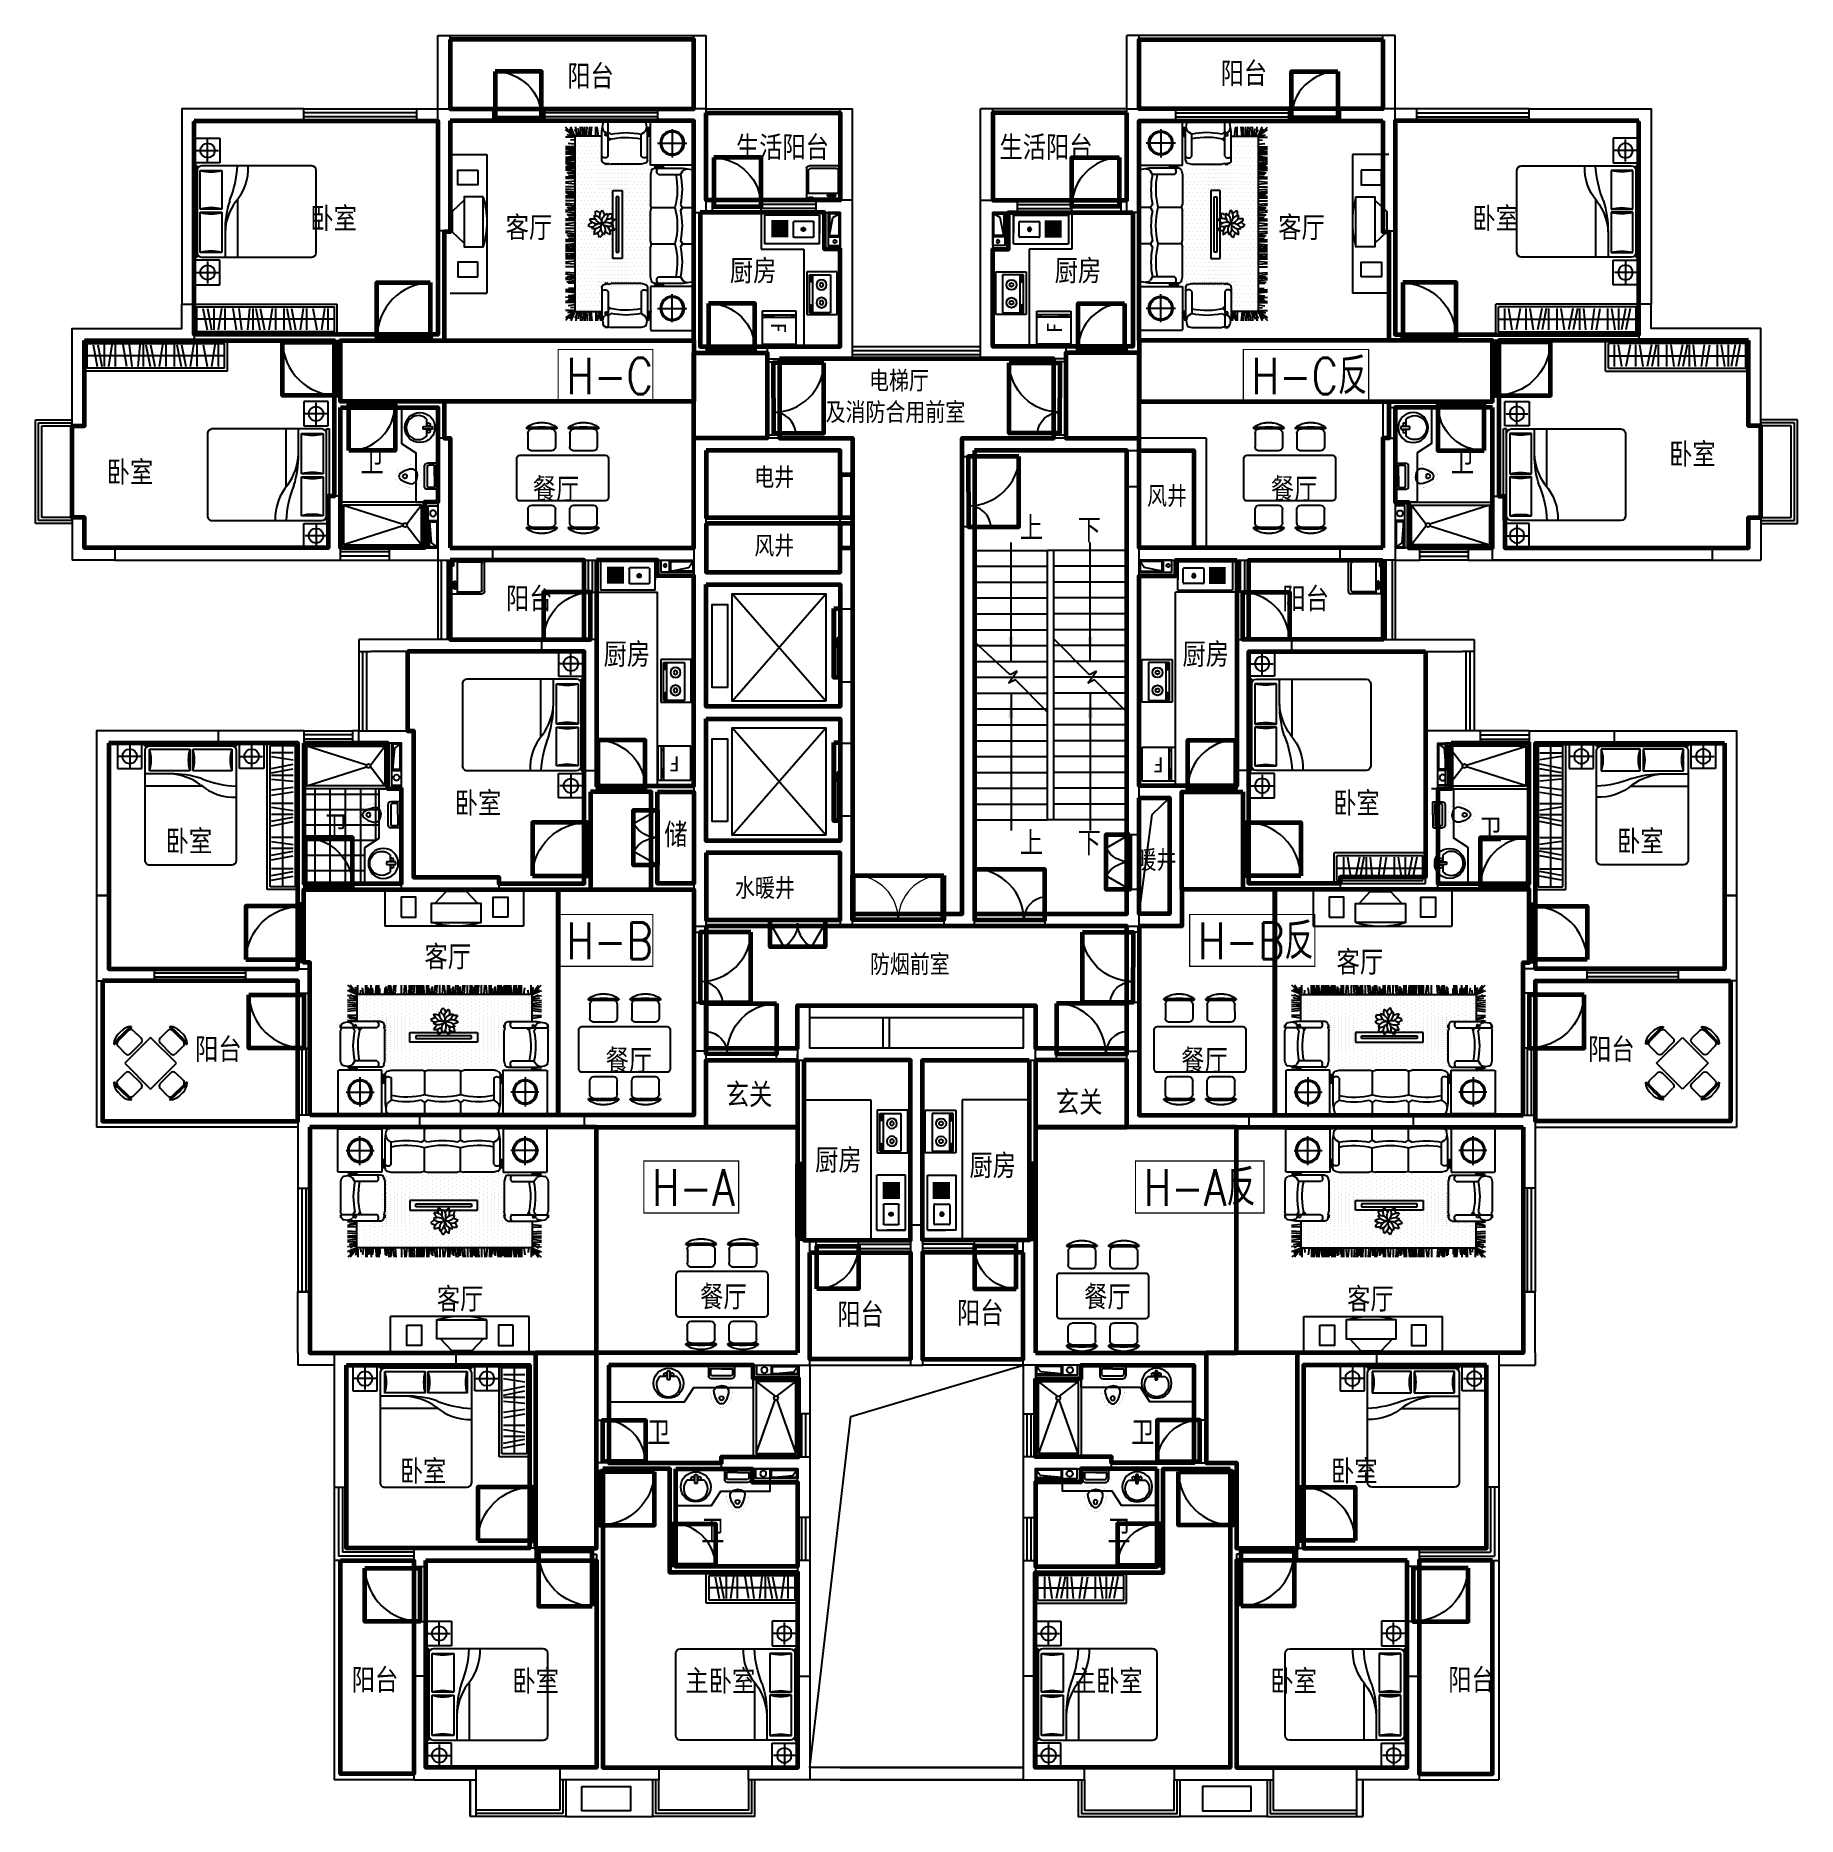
# Model space of a CAD drawing. Extents: x -355483 to -326583, y -641147 to -611949.
import ezdxf
from ezdxf.enums import TextEntityAlignment as Align

# ---------------------------------------------------------------- set-up
doc = ezdxf.new("R2010")
doc.units = 0
doc.header["$LTSCALE"] = 1000
doc.header["$MEASUREMENT"] = 0
doc.linetypes.add('HIDDEN', pattern=[7, 5, -2])
doc.layers.get('0').update_dxf_attribs({"linetype": 'CONTINUOUS'})
for name, color, linetype in [('BALCONY', 2, 'CONTINUOUS'), ('EA', 10, 'CONTINUOUS'), ('FURNITURE', 55, 'CONTINUOUS'), ('JG', 8, 'CONTINUOUS'), ('JIAJU', 252, 'CONTINUOUS'), ('PL', 8, 'CONTINUOUS'), ('PUB_DIM', 3, 'CONTINUOUS'), ('PUB_TEXT', 7, 'CONTINUOUS'), ('STAIR', 3, 'CONTINUOUS'), ('TOTHER', 223, 'CONTINUOUS'), ('WALL', 2, 'CONTINUOUS'), ('WC', 243, 'CONTINUOUS'), ('WINDOW', 3, 'CONTINUOUS'), ('WINDOW_TEXT', 7, 'CONTINUOUS'), ('厨房', 8, 'CONTINUOUS'), ('家具', 145, 'CONTINUOUS'), ('洁具', 6, 'CONTINUOUS')]:
    doc.layers.add(name, color=color, linetype=linetype)
for name, color, linetype, lineweight in [('GT_储藏间', 50, 'CONTINUOUS', 60), ('GT_卧室', 1, 'CONTINUOUS', 60), ('GT_卫生间', 5, 'CONTINUOUS', 60), ('GT_厨房', 4, 'CONTINUOUS', 60), ('GT_客厅', 2, 'CONTINUOUS', 60), ('GT_楼梯', 130, 'CONTINUOUS', 60), ('GT_水机房', 170, 'CONTINUOUS', 60), ('GT_玄关', 40, 'CONTINUOUS', 60), ('GT_电机房', 210, 'CONTINUOUS', 60), ('GT_电梯', 150, 'CONTINUOUS', 60), ('GT_过道', 30, 'CONTINUOUS', 60), ('GT_门', 245, 'CONTINUOUS', 60), ('GT_阳台', 6, 'CONTINUOUS', 60), ('GT_风机房', 230, 'CONTINUOUS', 60), ('GT_餐厅', 3, 'CONTINUOUS', 60)]:
    doc.layers.add(name, color=color, linetype=linetype, lineweight=lineweight)
doc.layers.get('PUB_DIM').off()
doc.styles.add('-黑体', font='simhei.ttf', dxfattribs={"width": 0.7})
doc.styles.add('_HZTXT', font='txt.shx', dxfattribs={"width": 0.8, "bigfont": 'hztxt.shx'})
doc.styles.add('ATT', font='TXT')
doc.styles.add('DIM_FONT', font='ROMAND.shx', dxfattribs={"width": 0.7})
doc.styles.add('SIMPLEX', font='SIMPLEX.SHX')
doc.styles.get("Standard").update_dxf_attribs({"font": 'GBENOR', "bigfont": 'GBCBIG'})

msp = doc.modelspace()

# ---------------------------------------------------------------- texts
at = {"color": 5, "style": 'DIM_FONT', "text_generation_flag": 4, "width": 0.8, "flags": 9}
for tag, p, s in [('XSIZE', (-353583, -627249), '500'), ('YSIZE', (-353583, -627249), '2000'), ('XSIZE', (-328484, -627249), '500'), ('YSIZE', (-328484, -627249), '2000')]:
    msp.add_attdef(tag, p, s, height=0.5, rotation=90, dxfattribs=at)
at = {"layer": 'JG', "style": 'DIM_FONT', "text_generation_flag": 4, "width": 0.8, "flags": 9}
for tag, p, s in [('XSIZE', (-351183, -623549), '1500'), ('YSIZE', (-351183, -623549), '500'), ('XSIZE', (-330883, -623549), '1500'), ('YSIZE', (-330883, -623549), '500')]:
    msp.add_attdef(tag, p, s, height=0.5, rotation=270, dxfattribs=at)
at = {"layer": 'PUB_TEXT', "linetype": 'Continuous', "style": '-黑体', "width": 0.8}
for s, p in [('阳台', (-346762, -612783)), ('阳台', (-336046, -612739)), ('生活阳台', (-343996, -613950)), ('生活阳台', (-339673, -613950)), ('卧室', (-350976, -615116)), ('客厅', (-347772, -615265)), ('客厅', (-335100, -615265)), ('卧室', (-331916, -615116)), ('厨房', (-344095, -615974)), ('厨房', (-338767, -615974)), ('卧室', (-328687, -618981)), ('卧室', (-354318, -619277)), ('卫', (-350154, -619103)), ('卫', (-332270, -619103)), ('餐厅', (-347329, -619553)), ('餐厅', (-335221, -619553)), ('上', (-339340, -620186)), ('下', (-338391, -620222)), ('阳台', (-347768, -621351)), ('阳台', (-335031, -621351)), ('厨房', (-346166, -622262)), ('厨房', (-336670, -622262)), ('卧室', (-348609, -624703)), ('卧室', (-334198, -624703)), ('卫', (-350754, -625083)), ('储', (-345172, -625219)), ('卫', (-331806, -625137)), ('卧室', (-353351, -625329)), ('上', (-339340, -625351)), ('下', (-338391, -625354)), ('卧室', (-329541, -625329)), ('客厅', (-349104, -627222)), ('客厅', (-334142, -627309)), ('阳台', (-352867, -628740)), ('阳台', (-330017, -628740)), ('餐厅', (-346133, -628921)), ('餐厅', (-336691, -628921)), ('玄关', (-344162, -629481)), ('玄关', (-338747, -629607)), ('厨房', (-342696, -630555)), ('厨房', (-340165, -630645)), ('客厅', (-348902, -632833)), ('餐厅', (-344583, -632797)), ('餐厅', (-338283, -632797)), ('客厅', (-333970, -632833)), ('阳台', (-342334, -633087)), ('阳台', (-340370, -633063)), ('卫', (-345452, -635020)), ('卫', (-337514, -635020)), ('卧室', (-349508, -635657)), ('卧室', (-334233, -635657)), ('卫', (-344565, -636633)), ('卫', (-337903, -636633)), ('阳台', (-350298, -639079)), ('卧室', (-347663, -639099)), ('主卧室', (-344824, -639099)), ('主卧室', (-338469, -639099)), ('卧室', (-335229, -639099)), ('阳台', (-332312, -639079))]:
    msp.add_text(s, height=350, dxfattribs=at).set_placement(p)
at = {"layer": 'PUB_TEXT', "width": 0.8}
for s, height, style, p in [('H-C', 600, '_HZTXT', (-346777, -617830)), ('H-C反', 600, '_HZTXT', (-335539, -617830)), ('电梯厅', 300, '-黑体', (-341812, -617752)), ('及消防合用前室', 300, '-黑体', (-342524, -618269)), ('电井', 300, '-黑体', (-343694, -619336)), ('风井', 300, '-黑体', (-337251, -619644)), ('风井', 300, '-黑体', (-343694, -620459)), ('暖井', 300, '-黑体', (-337424, -625611)), ('水暖井', 300, '-黑体', (-344010, -626070)), ('H-B', 600, '_HZTXT', (-346777, -627093)), ('H-B反', 600, '_HZTXT', (-336417, -627093)), ('防烟前室', 300, '-黑体', (-341798, -627321)), ('H-A', 600, '_HZTXT', (-345371, -631135)), ('H-A反', 600, '_HZTXT', (-337306, -631135))]:
    msp.add_text(s, height=height, dxfattribs=dict(at, style=style)).set_placement(p)

# ---------------------------------------------------------------- blocks, each defined once
blk = doc.blocks.new('12PPLT03')
at = {"color": 0, "linetype": 'ByBlock'}
for centre, radius, start, end in [((-0.328, -0.2), 0.384, 63.1324, 112.60129), ((-0.135, 0.394), 0.417, 215.1301, 245.49315), ((-0.168, -0.28), 0.327, 59.04468, 140.24727), ((-0.257, 0.244), 0.354, 242.77608, 316.51587), ((-0.374, 0.045), 0.323, 57.50863, 91.24757), ((0.135, 0.406), 0.518, 184.21051, 205.35141), ((0.152, 0.32), 0.354, 170.77608, 244.51587), ((-0.318, 0.073), 0.327, 347.04468, 68.24727), ((0.333, 0.25), 0.417, 143.1301, 173.49315), ((-0.311, -0.169), 0.354, 314.77608, 28.51587), ((-0.292, 0.25), 0.384, 351.1324, 40.6013), ((-0.029, 0.325), 0.327, 275.04468, 356.24727), ((0.351, -0.046), 0.354, 98.77608, 172.51587), ((0.065, -0.348), 0.354, 26.77608, 100.51587), ((0.3, 0.128), 0.327, 203.04468, 284.24727), ((0.428, -0.003), 0.518, 112.21052, 133.35141), ((0.148, 0.355), 0.384, 279.1324, 328.60129), ((-0.073, 0.37), 0.323, 345.50863, 19.24757), ((0.341, -0.24), 0.417, 71.1301, 101.49315), ((0.129, -0.408), 0.518, 40.21052, 61.35141), ((-0.159, -0.342), 0.323, 129.50863, 163.24757), ((-0.344, 0.254), 0.518, 256.21051, 277.35141), ((0.089, -0.374), 0.384, 135.1324, 184.60129), ((-0.417, -0.006), 0.417, 287.1301, 317.49315), ((0.214, -0.246), 0.327, 131.04468, 212.24727), ((0.276, -0.256), 0.323, 201.50863, 235.24757), ((0.383, -0.031), 0.384, 207.1324, 256.60129), ((-0.348, -0.249), 0.518, 328.21051, 349.35141), ((-0.123, -0.398), 0.417, 359.1301, 29.49315), ((0.329, 0.183), 0.323, 273.50863, 307.24757)]:
    blk.add_arc(centre, radius, start, end, dxfattribs=at)
at = {"color": 0, "linetype": 'ByBlock', "style": 'ATT'}
for tag, p, flags in [('ITEM', (0, -2.25), 3), ('ROOM_NUMBER', (0, -3.583), 1)]:
    blk.add_attdef(tag, p, '', height=1, dxfattribs=dict(at, flags=flags))
blk = doc.blocks.new('F-FLOW5')
at = {"xscale": 6, "yscale": 6, "zscale": 6}
blk.add_blockref('12PPLT03', (-0.03, 0.27), dxfattribs=at)
blk = doc.blocks.new('-FLOW4')
at = {"xscale": 75, "yscale": 75, "zscale": 75}
blk.add_blockref('F-FLOW5', (-3, -19), dxfattribs=at)
blk = doc.blocks.new('A$C651D3A54')
at = {"layer": 'JG'}
for p, q in [((279, 1967), (116, 2119)), ((263, 1963), (145, 2054)), ((276, 1967), (158, 2119)), ((267, 1993), (242, 2089)), ((280, 1986), (280, 2119)), ((398, 1965), (385, 2077)), ((436, 1965), (438, 2118)), ((456, 1965), (456, 2118)), ((472, 1965), (476, 2081)), ((485, 1965), (484, 2118)), ((493, 1965), (491, 2067)), ((512, 1965), (524, 2118)), ((523, 1965), (540, 2118)), ((523, 1965), (529, 2077)), ((543, 1965), (543, 2077)), ((560, 1965), (548, 2068)), ((571, 1965), (559, 2118)), ((594, 1965), (613, 2118)), ((616, 1965), (616, 2118)), ((622, 1965), (624, 2118)), ((631, 1965), (642, 2118)), ((634, 1965), (640, 2077)), ((648, 1965), (653, 2118)), ((668, 1965), (657, 2118)), ((669, 1965), (666, 2067)), ((705, 1965), (686, 2118)), ((718, 1965), (716, 2118)), ((731, 1965), (731, 2096)), ((752, 1965), (746, 2077)), ((750, 1965), (756, 2077)), ((755, 1965), (755, 2096)), ((756, 1965), (773, 2118)), ((770, 1965), (770, 2096)), ((776, 1965), (770, 2077)), ((781, 1965), (784, 2067)), ((804, 1965), (792, 2118)), ((803, 1965), (793, 2118)), ((803, 1965), (798, 2118)), ((841, 1965), (821, 2118)), ((867, 1965), (867, 2096)), ((887, 1965), (881, 2077)), ((917, 1965), (919, 2067)), ((938, 1965), (933, 2118)), ((963, 1965), (961, 2118)), ((1001, 1965), (1018, 2118)), ((1049, 1965), (1037, 2118)), ((1093, 1965), (1093, 2118)), ((1146, 1965), (1135, 2118)), ((1183, 1965), (1164, 2118)), ((1195, 1965), (1194, 2118)), ((1209, 1965), (1209, 2096)), ((1229, 1965), (1223, 2077)), ((1233, 1965), (1250, 2118)), ((1259, 1965), (1261, 2067)), ((1281, 1965), (1269, 2118)), ((1280, 1965), (1275, 2118)), ((1326, 1965), (1326, 2118)), ((1378, 1965), (1368, 2118)), ((1415, 1965), (1396, 2118)), ((1442, 1965), (1442, 2096)), ((1462, 1965), (1456, 2077)), ((1490, 1965), (1479, 2118)), ((1527, 1965), (1507, 2118)), ((1553, 1965), (1553, 2096)), ((1573, 1965), (1567, 2077)), ((1603, 1965), (1605, 2067)), ((1624, 1965), (1619, 2118)), ((1649, 1965), (1647, 2118)), ((1687, 1965), (1704, 2118)), ((1735, 1965), (1723, 2118)), ((1779, 1965), (1779, 2118)), ((1832, 1965), (1821, 2118)), ((1869, 1965), (1850, 2118)), ((1895, 1965), (1895, 2096)), ((1915, 1965), (1909, 2077)), ((1945, 1965), (1947, 2067)), ((1966, 1965), (1961, 2118)), ((1991, 1965), (1990, 2118)), ((2029, 1965), (2046, 2118)), ((2060, 1965), (2077, 2118)), ((2077, 1965), (2065, 2118)), ((2108, 1965), (2096, 2118)), ((2122, 1965), (2122, 2118)), ((2153, 1965), (2153, 2118)), ((2205, 1965), (2195, 2118)), ((2202, 1965), (2196, 2077)), ((2243, 1965), (2223, 2118)), ((2232, 1965), (2234, 2067)), ((2253, 1965), (2248, 2118)), ((2269, 1965), (2269, 2096)), ((2278, 1965), (2276, 2118)), ((2316, 1965), (2333, 2118)), ((2364, 1965), (2352, 2118)), ((2408, 1965), (2408, 2118)), ((2509, 1965), (2499, 2118)), ((2547, 1965), (2527, 2118)), ((2573, 1965), (2573, 2096)), ((2596, 1965), (2586, 2118)), ((2593, 1965), (2587, 2077)), ((2633, 1965), (2614, 2118)), ((2659, 1965), (2659, 2096)), ((2680, 1965), (2674, 2077)), ((2760, 1965), (2763, 2067)), ((2782, 1965), (2777, 2118)), ((2798, 1965), (2788, 2118)), ((2795, 1965), (2789, 2077)), ((2807, 1965), (2805, 2118)), ((2835, 1965), (2816, 2118)), ((2869, 1965), (2881, 2068)), ((2886, 1965), (2886, 2077)), ((2906, 1965), (2900, 2077)), ((2917, 1965), (2905, 2118)), ((2936, 1965), (2938, 2067)), ((2957, 1965), (2953, 2081)), ((2973, 1965), (2973, 2118)), ((2993, 1965), (2992, 2118)), ((3031, 1965), (3044, 2077)), ((3067, 2118), (3067, 2118)), ((3124, 1985), (3124, 2118)), ((3125, 1965), (3288, 2118)), ((3128, 1965), (3246, 2118)), ((3137, 1992), (3162, 2088)), ((3141, 1961), (3259, 2052)), ((268, 1967), (110, 2032)), ((263, 1935), (110, 1949)), ((263, 1864), (110, 1873)), ((263, 1821), (110, 1841)), ((263, 1794), (110, 1801)), ((263, 1772), (110, 1766)), ((263, 1887), (138, 1912)), ((263, 1901), (156, 1964)), ((301, 1940), (301, 1940)), ((301, 1876), (301, 1876)), ((301, 1812), (301, 1812)), ((325, 1967), (330, 2039)), ((365, 1908), (365, 1908)), ((365, 1844), (365, 1844)), ((365, 1781), (365, 1781)), ((429, 1940), (429, 1940)), ((429, 1876), (429, 1876)), ((429, 1812), (429, 1812)), ((492, 1908), (492, 1908)), ((492, 1844), (492, 1844)), ((492, 1781), (492, 1781)), ((556, 1940), (556, 1940)), ((556, 1876), (556, 1876)), ((556, 1812), (556, 1812)), ((619, 1908), (619, 1908)), ((619, 1844), (619, 1844)), ((619, 1781), (619, 1781)), ((683, 1940), (683, 1940)), ((683, 1876), (683, 1876)), ((683, 1812), (683, 1812)), ((747, 1908), (747, 1908)), ((747, 1844), (747, 1844)), ((747, 1781), (747, 1781)), ((810, 1940), (810, 1940)), ((810, 1876), (810, 1876)), ((810, 1812), (810, 1812)), ((874, 1908), (874, 1908)), ((874, 1844), (874, 1844)), ((874, 1781), (874, 1781)), ((937, 1940), (937, 1940)), ((937, 1876), (937, 1876)), ((937, 1812), (937, 1812)), ((1001, 1908), (1001, 1908)), ((1001, 1844), (1001, 1844)), ((1001, 1781), (1001, 1781)), ((1064, 1940), (1064, 1940)), ((1064, 1876), (1064, 1876)), ((1064, 1812), (1064, 1812)), ((1128, 1908), (1128, 1908)), ((1128, 1844), (1128, 1844)), ((1128, 1781), (1128, 1781)), ((1192, 1940), (1192, 1940)), ((1192, 1876), (1192, 1876)), ((1192, 1812), (1192, 1812)), ((1255, 1908), (1255, 1908)), ((1255, 1844), (1255, 1844)), ((1255, 1781), (1255, 1781)), ((1319, 1940), (1319, 1940)), ((1319, 1876), (1319, 1876)), ((1319, 1812), (1319, 1812)), ((1382, 1908), (1382, 1908)), ((1382, 1844), (1382, 1844)), ((1382, 1781), (1382, 1781)), ((1446, 1940), (1446, 1940)), ((1446, 1876), (1446, 1876)), ((1446, 1812), (1446, 1812)), ((1510, 1908), (1510, 1908)), ((1510, 1844), (1510, 1844)), ((1510, 1781), (1510, 1781)), ((1573, 1940), (1573, 1940)), ((1573, 1876), (1573, 1876)), ((1573, 1812), (1573, 1812)), ((1637, 1908), (1637, 1908)), ((1637, 1844), (1637, 1844)), ((1637, 1781), (1637, 1781)), ((1700, 1940), (1700, 1940)), ((1700, 1876), (1700, 1876)), ((1700, 1812), (1700, 1812)), ((1764, 1908), (1764, 1908)), ((1764, 1844), (1764, 1844)), ((1764, 1781), (1764, 1781)), ((1828, 1940), (1828, 1940)), ((1828, 1876), (1828, 1876)), ((1828, 1812), (1828, 1812)), ((1891, 1908), (1891, 1908)), ((1891, 1844), (1891, 1844)), ((1891, 1781), (1891, 1781)), ((1955, 1940), (1955, 1940)), ((1955, 1876), (1955, 1876)), ((1955, 1812), (1955, 1812)), ((2018, 1908), (2018, 1908)), ((2018, 1844), (2018, 1844)), ((2018, 1781), (2018, 1781)), ((2082, 1940), (2082, 1940)), ((2082, 1876), (2082, 1876)), ((2082, 1812), (2082, 1812)), ((2146, 1908), (2146, 1908)), ((2146, 1844), (2146, 1844)), ((2146, 1781), (2146, 1781)), ((2209, 1940), (2209, 1940)), ((2209, 1876), (2209, 1876)), ((2209, 1812), (2209, 1812)), ((2273, 1908), (2273, 1908)), ((2273, 1844), (2273, 1844)), ((2273, 1781), (2273, 1781)), ((2336, 1940), (2336, 1940)), ((2336, 1876), (2336, 1876)), ((2336, 1812), (2336, 1812)), ((2400, 1908), (2400, 1908)), ((2400, 1844), (2400, 1844)), ((2400, 1781), (2400, 1781)), ((2464, 1940), (2464, 1940)), ((2464, 1876), (2464, 1876)), ((2464, 1812), (2464, 1812)), ((2527, 1908), (2527, 1908)), ((2527, 1844), (2527, 1844)), ((2527, 1781), (2527, 1781)), ((2591, 1940), (2591, 1940)), ((2591, 1876), (2591, 1876)), ((2591, 1812), (2591, 1812)), ((2654, 1908), (2654, 1908)), ((2654, 1844), (2654, 1844)), ((2654, 1781), (2654, 1781)), ((2718, 1940), (2718, 1940)), ((2718, 1876), (2718, 1876)), ((2718, 1812), (2718, 1812)), ((2782, 1908), (2782, 1908)), ((2782, 1844), (2782, 1844)), ((2782, 1781), (2782, 1781)), ((2845, 1940), (2845, 1940)), ((2845, 1876), (2845, 1876)), ((2845, 1812), (2845, 1812)), ((2909, 1908), (2909, 1908)), ((2909, 1844), (2909, 1844)), ((2909, 1781), (2909, 1781)), ((2972, 1940), (2972, 1940)), ((2972, 1876), (2972, 1876)), ((2972, 1812), (2972, 1812)), ((3036, 1908), (3036, 1908)), ((3036, 1844), (3036, 1844)), ((3036, 1781), (3036, 1781)), ((3079, 1965), (3074, 2037)), ((3100, 1940), (3100, 1940)), ((3100, 1876), (3100, 1876)), ((3100, 1812), (3100, 1812)), ((3136, 1965), (3294, 2031)), ((3141, 1901), (3248, 1964)), ((3141, 1899), (3248, 1963)), ((3141, 1935), (3294, 1949)), ((3141, 1933), (3294, 1947)), ((3141, 1887), (3266, 1912)), ((3141, 1886), (3266, 1910)), ((3141, 1864), (3294, 1873)), ((3141, 1862), (3294, 1872)), ((3141, 1821), (3294, 1841)), ((3141, 1794), (3294, 1801)), ((3141, 1772), (3294, 1766)), ((0, 1421), (0, 1472)), ((11, 1429), (0, 1472)), ((11, 1464), (0, 1421)), ((181, 1524), (53, 1503)), ((263, 1737), (110, 1721)), ((263, 1704), (110, 1689)), ((263, 1623), (110, 1620)), ((263, 1579), (110, 1599)), ((160, 1502), (110, 1512)), ((657, 1524), (181, 1524)), ((233, 1421), (193, 1480)), ((233, 1472), (198, 1421)), ((301, 1749), (301, 1749)), ((301, 1685), (301, 1685)), ((301, 1622), (301, 1622)), ((301, 1558), (301, 1558)), ((365, 1717), (365, 1717)), ((365, 1653), (365, 1653)), ((365, 1590), (365, 1590)), ((365, 1526), (365, 1526)), ((429, 1749), (429, 1749)), ((429, 1685), (429, 1685)), ((429, 1622), (429, 1622)), ((429, 1558), (429, 1558)), ((492, 1717), (492, 1717)), ((492, 1653), (492, 1653)), ((492, 1590), (492, 1590)), ((492, 1526), (492, 1526)), ((556, 1749), (556, 1749)), ((556, 1685), (556, 1685)), ((556, 1622), (556, 1622)), ((556, 1558), (556, 1558)), ((619, 1717), (619, 1717)), ((619, 1653), (619, 1653)), ((619, 1590), (619, 1590)), ((619, 1526), (619, 1526)), ((683, 1749), (683, 1749)), ((683, 1685), (683, 1685)), ((683, 1622), (683, 1622)), ((683, 1558), (683, 1558)), ((708, 1485), (724, 1421)), ((711, 1421), (724, 1472)), ((724, 1421), (724, 1472)), ((747, 1717), (747, 1717)), ((747, 1653), (747, 1653)), ((747, 1590), (747, 1590)), ((747, 1560), (747, 1560)), ((747, 1526), (747, 1526)), ((747, 1497), (747, 1497)), ((747, 1463), (747, 1463)), ((810, 1749), (810, 1749)), ((810, 1685), (810, 1685)), ((810, 1622), (810, 1622)), ((810, 1592), (810, 1592)), ((810, 1558), (810, 1558)), ((810, 1528), (810, 1528)), ((810, 1494), (810, 1494)), ((810, 1465), (810, 1465)), ((874, 1717), (874, 1717)), ((874, 1653), (874, 1653)), ((874, 1590), (874, 1590)), ((874, 1560), (874, 1560)), ((874, 1526), (874, 1526)), ((874, 1497), (874, 1497)), ((874, 1463), (874, 1463)), ((937, 1749), (937, 1749)), ((937, 1685), (937, 1685)), ((937, 1622), (937, 1622)), ((937, 1592), (937, 1592)), ((937, 1558), (937, 1558)), ((937, 1528), (937, 1528)), ((937, 1494), (937, 1494)), ((937, 1465), (937, 1465)), ((1001, 1717), (1001, 1717)), ((1001, 1653), (1001, 1653)), ((1001, 1590), (1001, 1590)), ((1001, 1560), (1001, 1560)), ((1001, 1526), (1001, 1526)), ((1001, 1497), (1001, 1497)), ((1001, 1463), (1001, 1463)), ((1064, 1749), (1064, 1749)), ((1064, 1685), (1064, 1685)), ((1064, 1622), (1064, 1622)), ((1064, 1592), (1064, 1592)), ((1064, 1558), (1064, 1558)), ((1064, 1528), (1064, 1528)), ((1064, 1494), (1064, 1494)), ((1064, 1465), (1064, 1465)), ((1128, 1717), (1128, 1717)), ((1128, 1653), (1128, 1653)), ((1128, 1590), (1128, 1590)), ((1128, 1560), (1128, 1560)), ((1128, 1526), (1128, 1526)), ((1128, 1497), (1128, 1497)), ((1128, 1463), (1128, 1463)), ((1192, 1749), (1192, 1749)), ((1192, 1685), (1192, 1685)), ((1192, 1622), (1192, 1622)), ((1192, 1558), (1192, 1558)), ((1192, 1494), (1192, 1494)), ((1255, 1717), (1255, 1717)), ((1255, 1653), (1255, 1653)), ((1255, 1590), (1255, 1590)), ((1255, 1526), (1255, 1526)), ((1255, 1463), (1255, 1463)), ((1319, 1749), (1319, 1749)), ((1319, 1685), (1319, 1685)), ((1319, 1622), (1319, 1622)), ((1319, 1558), (1319, 1558)), ((1319, 1494), (1319, 1494)), ((1382, 1717), (1382, 1717)), ((1382, 1653), (1382, 1653)), ((1382, 1590), (1382, 1590)), ((1382, 1526), (1382, 1526)), ((1382, 1463), (1382, 1463)), ((1446, 1749), (1446, 1749)), ((1446, 1685), (1446, 1685)), ((1446, 1622), (1446, 1622)), ((1446, 1558), (1446, 1558)), ((1446, 1494), (1446, 1494)), ((1510, 1717), (1510, 1717)), ((1510, 1653), (1510, 1653)), ((1510, 1590), (1510, 1590)), ((1510, 1526), (1510, 1526)), ((1510, 1463), (1510, 1463)), ((1573, 1749), (1573, 1749)), ((1573, 1685), (1573, 1685)), ((1573, 1622), (1573, 1622)), ((1573, 1558), (1573, 1558)), ((1573, 1494), (1573, 1494)), ((1637, 1717), (1637, 1717)), ((1637, 1653), (1637, 1653)), ((1637, 1590), (1637, 1590)), ((1637, 1526), (1637, 1526)), ((1637, 1463), (1637, 1463)), ((1700, 1749), (1700, 1749)), ((1700, 1685), (1700, 1685)), ((1700, 1622), (1700, 1622)), ((1700, 1558), (1700, 1558)), ((1700, 1494), (1700, 1494)), ((1764, 1717), (1764, 1717)), ((1764, 1653), (1764, 1653)), ((1764, 1590), (1764, 1590)), ((1764, 1526), (1764, 1526)), ((1764, 1463), (1764, 1463)), ((1828, 1749), (1828, 1749)), ((1828, 1685), (1828, 1685)), ((1828, 1622), (1828, 1622)), ((1828, 1558), (1828, 1558)), ((1828, 1494), (1828, 1494)), ((1891, 1717), (1891, 1717)), ((1891, 1653), (1891, 1653)), ((1891, 1590), (1891, 1590)), ((1891, 1526), (1891, 1526)), ((1891, 1463), (1891, 1463)), ((1955, 1749), (1955, 1749)), ((1955, 1685), (1955, 1685)), ((1955, 1622), (1955, 1622)), ((1955, 1558), (1955, 1558)), ((1955, 1494), (1955, 1494)), ((2018, 1717), (2018, 1717)), ((2018, 1653), (2018, 1653)), ((2018, 1590), (2018, 1590)), ((2018, 1526), (2018, 1526)), ((2018, 1463), (2018, 1463)), ((2082, 1749), (2082, 1749)), ((2082, 1685), (2082, 1685)), ((2082, 1622), (2082, 1622)), ((2082, 1558), (2082, 1558)), ((2082, 1494), (2082, 1494)), ((2146, 1717), (2146, 1717)), ((2146, 1653), (2146, 1653)), ((2146, 1590), (2146, 1590)), ((2146, 1526), (2146, 1526)), ((2146, 1463), (2146, 1463)), ((2209, 1749), (2209, 1749)), ((2209, 1685), (2209, 1685)), ((2209, 1622), (2209, 1622)), ((2209, 1558), (2209, 1558)), ((2209, 1494), (2209, 1494)), ((2273, 1717), (2273, 1717)), ((2273, 1653), (2273, 1653)), ((2273, 1590), (2273, 1590)), ((2273, 1560), (2273, 1560)), ((2273, 1526), (2273, 1526)), ((2273, 1497), (2273, 1497)), ((2273, 1463), (2273, 1463)), ((2336, 1749), (2336, 1749)), ((2336, 1685), (2336, 1685)), ((2336, 1622), (2336, 1622)), ((2336, 1592), (2336, 1592)), ((2336, 1558), (2336, 1558)), ((2336, 1528), (2336, 1528)), ((2336, 1494), (2336, 1494)), ((2336, 1465), (2336, 1465)), ((2400, 1717), (2400, 1717)), ((2400, 1653), (2400, 1653)), ((2400, 1590), (2400, 1590)), ((2400, 1560), (2400, 1560)), ((2400, 1526), (2400, 1526)), ((2400, 1497), (2400, 1497)), ((2400, 1463), (2400, 1463)), ((2464, 1749), (2464, 1749)), ((2464, 1685), (2464, 1685)), ((2464, 1622), (2464, 1622)), ((2464, 1592), (2464, 1592)), ((2464, 1558), (2464, 1558)), ((2464, 1528), (2464, 1528)), ((2464, 1494), (2464, 1494)), ((2464, 1465), (2464, 1465)), ((2527, 1717), (2527, 1717)), ((2527, 1653), (2527, 1653)), ((2527, 1590), (2527, 1590)), ((2527, 1560), (2527, 1560)), ((2527, 1526), (2527, 1526)), ((2527, 1497), (2527, 1497)), ((2527, 1463), (2527, 1463)), ((2591, 1749), (2591, 1749)), ((2591, 1685), (2591, 1685)), ((2591, 1622), (2591, 1622)), ((2591, 1592), (2591, 1592)), ((2591, 1558), (2591, 1558)), ((2591, 1528), (2591, 1528)), ((2591, 1494), (2591, 1494)), ((2591, 1465), (2591, 1465)), ((2654, 1717), (2654, 1717)), ((2654, 1653), (2654, 1653)), ((2654, 1590), (2654, 1590)), ((2654, 1560), (2654, 1560)), ((2654, 1526), (2654, 1526)), ((2654, 1497), (2654, 1497)), ((2654, 1463), (2654, 1463)), ((2657, 1590), (2657, 1590)), ((2657, 1560), (2657, 1560)), ((2657, 1526), (2657, 1526)), ((2657, 1497), (2657, 1497)), ((2657, 1463), (2657, 1463)), ((2696, 1485), (2680, 1421)), ((2680, 1421), (2680, 1472)), ((2693, 1421), (2680, 1472)), ((2718, 1749), (2718, 1749)), ((2718, 1685), (2718, 1685)), ((2718, 1622), (2718, 1622)), ((2718, 1592), (2718, 1592)), ((2718, 1558), (2718, 1558)), ((2718, 1528), (2718, 1528)), ((2718, 1494), (2718, 1494)), ((2718, 1465), (2718, 1465)), ((2721, 1622), (2721, 1622)), ((2721, 1558), (2721, 1558)), ((2746, 1524), (3223, 1524)), ((2782, 1717), (2782, 1717)), ((2782, 1653), (2782, 1653)), ((2782, 1590), (2782, 1590)), ((2782, 1526), (2782, 1526)), ((2785, 1590), (2785, 1590)), ((2785, 1526), (2785, 1526)), ((2845, 1749), (2845, 1749)), ((2845, 1685), (2845, 1685)), ((2845, 1622), (2845, 1622)), ((2845, 1558), (2845, 1558)), ((2848, 1622), (2848, 1622)), ((2848, 1558), (2848, 1558)), ((2909, 1717), (2909, 1717)), ((2909, 1653), (2909, 1653)), ((2909, 1590), (2909, 1590)), ((2909, 1526), (2909, 1526)), ((2912, 1590), (2912, 1590)), ((2912, 1526), (2912, 1526)), ((2972, 1749), (2972, 1749)), ((2972, 1685), (2972, 1685)), ((2972, 1622), (2972, 1622)), ((2972, 1558), (2972, 1558)), ((2975, 1622), (2975, 1622)), ((2975, 1558), (2975, 1558)), ((3036, 1717), (3036, 1717)), ((3036, 1653), (3036, 1653)), ((3036, 1590), (3036, 1590)), ((3036, 1526), (3036, 1526)), ((3039, 1590), (3039, 1590)), ((3039, 1526), (3039, 1526)), ((3100, 1749), (3100, 1749)), ((3100, 1685), (3100, 1685)), ((3100, 1622), (3100, 1622)), ((3100, 1558), (3100, 1558)), ((3103, 1622), (3103, 1622)), ((3103, 1558), (3103, 1558)), ((3141, 1737), (3294, 1721)), ((3141, 1704), (3294, 1689)), ((3141, 1623), (3294, 1620)), ((3141, 1623), (3294, 1620)), ((3141, 1579), (3294, 1599)), ((3141, 1579), (3294, 1599)), ((3141, 1556), (3266, 1581)), ((3141, 1555), (3266, 1579)), ((3141, 1532), (3294, 1542)), ((3171, 1421), (3211, 1480)), ((3171, 1472), (3206, 1421)), ((3223, 1524), (3351, 1503)), ((3244, 1502), (3294, 1512)), ((3393, 1429), (3404, 1472)), ((3393, 1464), (3404, 1421)), ((3404, 1421), (3404, 1472)), ((11, 1413), (0, 1369)), ((0, 878), (0, 1369)), ((198, 1421), (14, 1421)), ((233, 1369), (198, 1421)), ((594, 1421), (233, 1421)), ((711, 1421), (724, 1369)), ((724, 878), (724, 1369)), ((747, 1433), (747, 1433)), ((747, 1399), (747, 1399)), ((747, 1369), (747, 1369)), ((747, 1335), (747, 1335)), ((747, 1306), (747, 1306)), ((747, 1272), (747, 1272)), ((747, 1242), (747, 1242)), ((747, 1208), (747, 1208)), ((747, 1179), (747, 1179)), ((810, 1431), (810, 1431)), ((810, 1401), (810, 1401)), ((810, 1367), (810, 1367)), ((810, 1338), (810, 1338)), ((810, 1304), (810, 1304)), ((810, 1274), (810, 1274)), ((810, 1240), (810, 1240)), ((810, 1210), (810, 1210)), ((810, 1176), (810, 1176)), ((874, 1433), (874, 1433)), ((874, 1399), (874, 1399)), ((874, 1369), (874, 1369)), ((874, 1335), (874, 1335)), ((874, 1306), (874, 1306)), ((874, 1272), (874, 1272)), ((874, 1242), (874, 1242)), ((874, 1208), (874, 1208)), ((874, 1179), (874, 1179)), ((937, 1431), (937, 1431)), ((937, 1401), (937, 1401)), ((937, 1367), (937, 1367)), ((937, 1338), (937, 1338)), ((937, 1304), (937, 1304)), ((937, 1274), (937, 1274)), ((937, 1240), (937, 1240)), ((937, 1210), (937, 1210)), ((937, 1176), (937, 1176)), ((1001, 1433), (1001, 1433)), ((1001, 1399), (1001, 1399)), ((1001, 1369), (1001, 1369)), ((1001, 1335), (1001, 1335)), ((1001, 1306), (1001, 1306)), ((1001, 1272), (1001, 1272)), ((1001, 1242), (1001, 1242)), ((1001, 1208), (1001, 1208)), ((1001, 1179), (1001, 1179)), ((1064, 1431), (1064, 1431)), ((1064, 1401), (1064, 1401)), ((1064, 1367), (1064, 1367)), ((1064, 1338), (1064, 1338)), ((1064, 1304), (1064, 1304)), ((1064, 1274), (1064, 1274)), ((1064, 1240), (1064, 1240)), ((1064, 1210), (1064, 1210)), ((1064, 1176), (1064, 1176)), ((1128, 1433), (1128, 1433)), ((1128, 1399), (1128, 1399)), ((1128, 1369), (1128, 1369)), ((1128, 1335), (1128, 1335)), ((1128, 1306), (1128, 1306)), ((1128, 1272), (1128, 1272)), ((1128, 1242), (1128, 1242)), ((1128, 1208), (1128, 1208)), ((1128, 1179), (1128, 1179)), ((1158, 1345), (1158, 1188)), ((2271, 1345), (1158, 1345)), ((1158, 1188), (2271, 1188)), ((1192, 1431), (1192, 1431)), ((1192, 1367), (1192, 1367)), ((1255, 1399), (1255, 1399)), ((1255, 1179), (1255, 1179)), ((1260, 1289), (2169, 1289)), ((1260, 1243), (1260, 1289)), ((2169, 1243), (1260, 1243)), ((1319, 1431), (1319, 1431)), ((1319, 1367), (1319, 1367)), ((1382, 1399), (1382, 1399)), ((1382, 1179), (1382, 1179)), ((1446, 1431), (1446, 1431)), ((1446, 1367), (1446, 1367)), ((1510, 1399), (1510, 1399)), ((1510, 1179), (1510, 1179)), ((1573, 1431), (1573, 1431)), ((1573, 1367), (1573, 1367)), ((1637, 1399), (1637, 1399)), ((1637, 1179), (1637, 1179)), ((1700, 1431), (1700, 1431)), ((1700, 1367), (1700, 1367)), ((1764, 1399), (1764, 1399)), ((1764, 1179), (1764, 1179)), ((1828, 1431), (1828, 1431)), ((1828, 1367), (1828, 1367)), ((1891, 1399), (1891, 1399)), ((1891, 1179), (1891, 1179)), ((1955, 1431), (1955, 1431)), ((1955, 1367), (1955, 1367)), ((2018, 1399), (2018, 1399)), ((2018, 1179), (2018, 1179)), ((2082, 1431), (2082, 1431)), ((2082, 1367), (2082, 1367)), ((2146, 1399), (2146, 1399)), ((2146, 1179), (2146, 1179)), ((2169, 1289), (2169, 1243)), ((2209, 1431), (2209, 1431)), ((2209, 1367), (2209, 1367)), ((2271, 1188), (2271, 1345)), ((2273, 1433), (2273, 1433)), ((2273, 1399), (2273, 1399)), ((2273, 1369), (2273, 1369)), ((2273, 1335), (2273, 1335)), ((2273, 1306), (2273, 1306)), ((2273, 1272), (2273, 1272)), ((2273, 1242), (2273, 1242)), ((2273, 1208), (2273, 1208)), ((2273, 1179), (2273, 1179)), ((2336, 1431), (2336, 1431)), ((2336, 1401), (2336, 1401)), ((2336, 1367), (2336, 1367)), ((2336, 1338), (2336, 1338)), ((2336, 1304), (2336, 1304)), ((2336, 1274), (2336, 1274)), ((2336, 1240), (2336, 1240)), ((2336, 1210), (2336, 1210)), ((2336, 1176), (2336, 1176)), ((2400, 1433), (2400, 1433)), ((2400, 1399), (2400, 1399)), ((2400, 1369), (2400, 1369)), ((2400, 1335), (2400, 1335)), ((2400, 1306), (2400, 1306)), ((2400, 1272), (2400, 1272)), ((2400, 1242), (2400, 1242)), ((2400, 1208), (2400, 1208)), ((2400, 1179), (2400, 1179)), ((2464, 1431), (2464, 1431)), ((2464, 1401), (2464, 1401)), ((2464, 1367), (2464, 1367)), ((2464, 1338), (2464, 1338)), ((2464, 1304), (2464, 1304)), ((2464, 1274), (2464, 1274)), ((2464, 1240), (2464, 1240)), ((2464, 1210), (2464, 1210)), ((2464, 1176), (2464, 1176)), ((2527, 1433), (2527, 1433)), ((2527, 1399), (2527, 1399)), ((2527, 1369), (2527, 1369)), ((2527, 1335), (2527, 1335)), ((2527, 1306), (2527, 1306)), ((2527, 1272), (2527, 1272)), ((2527, 1242), (2527, 1242)), ((2527, 1208), (2527, 1208)), ((2527, 1179), (2527, 1179)), ((2591, 1431), (2591, 1431)), ((2591, 1401), (2591, 1401)), ((2591, 1367), (2591, 1367)), ((2591, 1338), (2591, 1338)), ((2591, 1304), (2591, 1304)), ((2591, 1274), (2591, 1274)), ((2591, 1240), (2591, 1240)), ((2591, 1210), (2591, 1210)), ((2591, 1176), (2591, 1176)), ((2654, 1433), (2654, 1433)), ((2654, 1399), (2654, 1399)), ((2654, 1369), (2654, 1369)), ((2654, 1335), (2654, 1335)), ((2654, 1306), (2654, 1306)), ((2654, 1272), (2654, 1272)), ((2654, 1242), (2654, 1242)), ((2654, 1208), (2654, 1208)), ((2654, 1179), (2654, 1179)), ((2657, 1433), (2657, 1433)), ((2657, 1399), (2657, 1399)), ((2657, 1369), (2657, 1369)), ((2657, 1335), (2657, 1335)), ((2657, 1306), (2657, 1306)), ((2657, 1272), (2657, 1272)), ((2657, 1242), (2657, 1242)), ((2657, 1208), (2657, 1208)), ((2657, 1179), (2657, 1179)), ((2693, 1421), (2680, 1369)), ((2680, 878), (2680, 1369)), ((2718, 1431), (2718, 1431)), ((2718, 1401), (2718, 1401)), ((2718, 1367), (2718, 1367)), ((2718, 1338), (2718, 1338)), ((2718, 1304), (2718, 1304)), ((2718, 1274), (2718, 1274)), ((2718, 1240), (2718, 1240)), ((2718, 1210), (2718, 1210)), ((2718, 1176), (2718, 1176)), ((2810, 1421), (3171, 1421)), ((3171, 1369), (3206, 1421)), ((3206, 1421), (3390, 1421)), ((3393, 1413), (3404, 1369)), ((3404, 878), (3404, 1369)), ((11, 834), (0, 878)), ((233, 878), (193, 818)), ((594, 878), (233, 878)), ((708, 814), (724, 878)), ((747, 1145), (747, 1145)), ((747, 1115), (747, 1115)), ((747, 1081), (747, 1081)), ((747, 1051), (747, 1051)), ((747, 988), (747, 988)), ((747, 924), (747, 924)), ((810, 1147), (810, 1147)), ((810, 1113), (810, 1113)), ((810, 1083), (810, 1083)), ((810, 1020), (810, 1020)), ((810, 956), (810, 956)), ((810, 892), (810, 892)), ((874, 1145), (874, 1145)), ((874, 1115), (874, 1115)), ((874, 1081), (874, 1081)), ((874, 1051), (874, 1051)), ((874, 988), (874, 988)), ((874, 924), (874, 924)), ((937, 1147), (937, 1147)), ((937, 1113), (937, 1113)), ((937, 1083), (937, 1083)), ((937, 1020), (937, 1020)), ((937, 956), (937, 956)), ((937, 892), (937, 892)), ((1001, 1145), (1001, 1145)), ((1001, 1115), (1001, 1115)), ((1001, 1081), (1001, 1081)), ((1001, 1051), (1001, 1051)), ((1001, 988), (1001, 988)), ((1001, 924), (1001, 924)), ((1064, 1147), (1064, 1147)), ((1064, 1113), (1064, 1113)), ((1064, 1083), (1064, 1083)), ((1064, 1020), (1064, 1020)), ((1064, 956), (1064, 956)), ((1064, 892), (1064, 892)), ((1128, 1145), (1128, 1145)), ((1128, 1115), (1128, 1115)), ((1128, 1081), (1128, 1081)), ((1128, 1051), (1128, 1051)), ((1128, 988), (1128, 988)), ((1128, 924), (1128, 924)), ((1192, 1147), (1192, 1147)), ((1192, 1083), (1192, 1083)), ((1192, 1020), (1192, 1020)), ((1192, 956), (1192, 956)), ((1192, 892), (1192, 892)), ((1255, 1115), (1255, 1115)), ((1255, 1051), (1255, 1051)), ((1255, 988), (1255, 988)), ((1255, 924), (1255, 924)), ((1319, 1147), (1319, 1147)), ((1319, 1083), (1319, 1083)), ((1319, 1020), (1319, 1020)), ((1319, 956), (1319, 956)), ((1319, 892), (1319, 892)), ((1382, 1115), (1382, 1115)), ((1382, 1051), (1382, 1051)), ((1382, 988), (1382, 988)), ((1382, 924), (1382, 924)), ((1446, 1147), (1446, 1147)), ((1446, 1083), (1446, 1083)), ((1446, 1020), (1446, 1020)), ((1446, 956), (1446, 956)), ((1446, 892), (1446, 892)), ((1510, 1115), (1510, 1115)), ((1510, 1051), (1510, 1051)), ((1510, 988), (1510, 988)), ((1510, 924), (1510, 924)), ((1573, 1147), (1573, 1147)), ((1573, 1083), (1573, 1083)), ((1573, 1020), (1573, 1020)), ((1573, 956), (1573, 956)), ((1573, 892), (1573, 892)), ((1637, 1115), (1637, 1115)), ((1637, 1051), (1637, 1051)), ((1637, 988), (1637, 988)), ((1637, 924), (1637, 924)), ((1700, 1147), (1700, 1147)), ((1700, 1083), (1700, 1083)), ((1700, 1020), (1700, 1020)), ((1700, 956), (1700, 956)), ((1700, 892), (1700, 892)), ((1764, 1115), (1764, 1115)), ((1764, 1051), (1764, 1051)), ((1764, 988), (1764, 988)), ((1764, 924), (1764, 924)), ((1828, 1147), (1828, 1147)), ((1828, 1083), (1828, 1083)), ((1828, 1020), (1828, 1020)), ((1828, 956), (1828, 956)), ((1828, 892), (1828, 892)), ((1891, 1115), (1891, 1115)), ((1891, 1051), (1891, 1051)), ((1891, 988), (1891, 988)), ((1891, 924), (1891, 924)), ((1955, 1147), (1955, 1147)), ((1955, 1083), (1955, 1083)), ((1955, 1020), (1955, 1020)), ((1955, 956), (1955, 956)), ((1955, 892), (1955, 892)), ((2018, 1115), (2018, 1115)), ((2018, 1051), (2018, 1051)), ((2018, 988), (2018, 988)), ((2018, 924), (2018, 924)), ((2082, 1147), (2082, 1147)), ((2082, 1083), (2082, 1083)), ((2082, 1020), (2082, 1020)), ((2082, 956), (2082, 956)), ((2082, 892), (2082, 892)), ((2146, 1115), (2146, 1115)), ((2146, 1051), (2146, 1051)), ((2146, 988), (2146, 988)), ((2146, 924), (2146, 924)), ((2209, 1147), (2209, 1147)), ((2209, 1083), (2209, 1083)), ((2209, 1020), (2209, 1020)), ((2209, 956), (2209, 956)), ((2209, 892), (2209, 892)), ((2273, 1145), (2273, 1145)), ((2273, 1115), (2273, 1115)), ((2273, 1081), (2273, 1081)), ((2273, 1051), (2273, 1051)), ((2273, 988), (2273, 988)), ((2273, 924), (2273, 924)), ((2336, 1147), (2336, 1147)), ((2336, 1113), (2336, 1113)), ((2336, 1083), (2336, 1083)), ((2336, 1020), (2336, 1020)), ((2336, 956), (2336, 956)), ((2336, 892), (2336, 892)), ((2400, 1145), (2400, 1145)), ((2400, 1115), (2400, 1115)), ((2400, 1081), (2400, 1081)), ((2400, 1051), (2400, 1051)), ((2400, 988), (2400, 988)), ((2400, 924), (2400, 924)), ((2464, 1147), (2464, 1147)), ((2464, 1113), (2464, 1113)), ((2464, 1083), (2464, 1083)), ((2464, 1020), (2464, 1020)), ((2464, 956), (2464, 956)), ((2464, 892), (2464, 892)), ((2527, 1145), (2527, 1145)), ((2527, 1115), (2527, 1115)), ((2527, 1081), (2527, 1081)), ((2527, 1051), (2527, 1051)), ((2527, 988), (2527, 988)), ((2527, 924), (2527, 924)), ((2591, 1147), (2591, 1147)), ((2591, 1113), (2591, 1113)), ((2591, 1083), (2591, 1083)), ((2591, 1020), (2591, 1020)), ((2591, 956), (2591, 956)), ((2591, 892), (2591, 892)), ((2654, 1145), (2654, 1145)), ((2654, 1115), (2654, 1115)), ((2654, 1081), (2654, 1081)), ((2654, 1051), (2654, 1051)), ((2654, 988), (2654, 988)), ((2654, 924), (2654, 924)), ((2657, 1145), (2657, 1145)), ((2657, 1115), (2657, 1115)), ((2657, 1081), (2657, 1081)), ((2657, 1051), (2657, 1051)), ((2657, 988), (2657, 988)), ((2657, 924), (2657, 924)), ((2696, 814), (2680, 878)), ((2718, 1147), (2718, 1147)), ((2718, 1113), (2718, 1113)), ((2718, 1083), (2718, 1083)), ((2718, 1020), (2718, 1020)), ((2718, 956), (2718, 956)), ((2718, 892), (2718, 892)), ((2810, 878), (3171, 878)), ((3171, 878), (3211, 818)), ((3393, 834), (3404, 878)), ((16, 724), (16, 11)), ((738, 724), (26, 724)), ((181, 775), (53, 796)), ((160, 796), (110, 786)), ((263, 763), (110, 769)), ((263, 740), (110, 734)), ((657, 775), (181, 775)), ((301, 765), (301, 765)), ((365, 733), (365, 733)), ((377, 610), (377, 131)), ((429, 765), (429, 765)), ((492, 733), (492, 733)), ((556, 765), (556, 765)), ((619, 733), (619, 733)), ((683, 765), (683, 765)), ((738, 11), (738, 724)), ((752, 648), (746, 522)), ((747, 861), (747, 861)), ((747, 797), (747, 797)), ((747, 733), (747, 733)), ((747, 670), (747, 670)), ((755, 648), (755, 503)), ((770, 648), (770, 503)), ((781, 648), (784, 532)), ((789, 657), (789, 181)), ((810, 829), (810, 829)), ((810, 765), (810, 765)), ((829, 708), (893, 724)), ((874, 861), (874, 861)), ((874, 797), (874, 797)), ((874, 733), (874, 733)), ((893, 724), (1384, 724)), ((893, 594), (893, 233)), ((937, 829), (937, 829)), ((937, 765), (937, 765)), ((1001, 861), (1001, 861)), ((1001, 797), (1001, 797)), ((1001, 733), (1001, 733)), ((1064, 829), (1064, 829)), ((1064, 765), (1064, 765)), ((1128, 861), (1128, 861)), ((1128, 797), (1128, 797)), ((1128, 733), (1128, 733)), ((1192, 829), (1192, 829)), ((1192, 765), (1192, 765)), ((1255, 861), (1255, 861)), ((1255, 797), (1255, 797)), ((1255, 733), (1255, 733)), ((1319, 829), (1319, 829)), ((1319, 765), (1319, 765)), ((1382, 861), (1382, 861)), ((1382, 797), (1382, 797)), ((1382, 733), (1382, 733)), ((1436, 711), (1384, 724)), ((1436, 711), (1487, 724)), ((1436, 711), (1436, 322)), ((1446, 829), (1446, 829)), ((1446, 765), (1446, 765)), ((1978, 724), (1487, 724)), ((1510, 861), (1510, 861)), ((1510, 797), (1510, 797)), ((1510, 733), (1510, 733)), ((1573, 829), (1573, 829)), ((1573, 765), (1573, 765)), ((1637, 861), (1637, 861)), ((1637, 797), (1637, 797)), ((1637, 733), (1637, 733)), ((1700, 829), (1700, 829)), ((1700, 765), (1700, 765)), ((1764, 861), (1764, 861)), ((1764, 797), (1764, 797)), ((1764, 733), (1764, 733)), ((1828, 829), (1828, 829)), ((1828, 765), (1828, 765)), ((1891, 861), (1891, 861)), ((1891, 797), (1891, 797)), ((1891, 733), (1891, 733)), ((1955, 829), (1955, 829)), ((1955, 765), (1955, 765)), ((2030, 711), (1978, 724)), ((2018, 861), (2018, 861)), ((2018, 797), (2018, 797)), ((2018, 733), (2018, 733)), ((2030, 711), (2082, 724)), ((2030, 711), (2030, 322)), ((2082, 829), (2082, 829)), ((2082, 765), (2082, 765)), ((2573, 724), (2082, 724)), ((2146, 861), (2146, 861)), ((2146, 797), (2146, 797)), ((2146, 733), (2146, 733)), ((2209, 829), (2209, 829)), ((2209, 765), (2209, 765)), ((2273, 861), (2273, 861)), ((2273, 797), (2273, 797)), ((2273, 733), (2273, 733)), ((2336, 829), (2336, 829)), ((2336, 765), (2336, 765)), ((2400, 861), (2400, 861)), ((2400, 797), (2400, 797)), ((2400, 733), (2400, 733)), ((2464, 829), (2464, 829)), ((2464, 765), (2464, 765)), ((2527, 861), (2527, 861)), ((2527, 797), (2527, 797)), ((2527, 733), (2527, 733)), ((2637, 708), (2573, 724)), ((2573, 594), (2573, 233)), ((2591, 829), (2591, 829)), ((2591, 765), (2591, 765)), ((2654, 861), (2654, 861)), ((2654, 797), (2654, 797)), ((2654, 733), (2654, 733)), ((2657, 861), (2657, 861)), ((2657, 797), (2657, 797)), ((2676, 657), (2676, 181)), ((2685, 648), (2682, 532)), ((2696, 648), (2696, 503)), ((2710, 648), (2710, 503)), ((2713, 648), (2720, 522)), ((2718, 829), (2718, 829)), ((2718, 765), (2718, 765)), ((2718, 702), (2718, 702)), ((2721, 765), (2721, 765)), ((2727, 724), (3439, 724)), ((2727, 11), (2727, 724)), ((2746, 775), (3223, 775)), ((2782, 733), (2782, 733)), ((2845, 765), (2845, 765)), ((2848, 765), (2848, 765)), ((2909, 733), (2909, 733)), ((2972, 765), (2972, 765)), ((2975, 765), (2975, 765)), ((3036, 733), (3036, 733)), ((3088, 610), (3088, 131)), ((3100, 765), (3100, 765)), ((3103, 765), (3103, 765)), ((3141, 772), (3294, 768)), ((3141, 763), (3294, 769)), ((3141, 744), (3294, 763)), ((3141, 720), (3266, 745)), ((3141, 719), (3266, 743)), ((3223, 775), (3351, 796)), ((3244, 796), (3294, 786)), ((3450, 724), (3450, 11)), ((152, 368), (612, 368)), ((3313, 368), (2853, 368)), ((16, 11), (738, 11)), ((789, 181), (811, 53)), ((811, 160), (801, 110)), ((893, 233), (833, 193)), ((849, 11), (893, 0)), ((1384, 233), (1436, 198)), ((1427, 11), (1384, 0)), ((1487, 233), (1436, 198)), ((1436, 198), (1436, 14)), ((1444, 11), (1487, 0)), ((1978, 233), (2030, 198)), ((2022, 11), (1978, 0)), ((2022, 11), (1978, 0)), ((2082, 233), (2030, 198)), ((2030, 198), (2030, 14)), ((2038, 11), (2082, 0)), ((2573, 233), (2632, 193)), ((2616, 11), (2573, 0)), ((2654, 160), (2664, 110)), ((2676, 181), (2655, 53)), ((3450, 11), (2727, 11)), ((893, 0), (1384, 0)), ((1978, 0), (1487, 0)), ((2573, 0), (2082, 0))]:
    blk.add_line(p, q, dxfattribs=at)
for points in [[(263, 1524), (263, 1965), (3141, 1965), (3141, 1524)], [(263, 724), (263, 775)], [(789, 648), (738, 648)], [(2676, 648), (2727, 648)], [(2727, 647), (2676, 647)], [(3141, 775), (3141, 724)]]:
    blk.add_lwpolyline(points, dxfattribs=at)
for centre, radius in [((377, 368), 199), ((377, 368), 179), ((3088, 368), 199), ((3088, 368), 179)]:
    blk.add_circle(centre, radius, dxfattribs=at)
for centre, radius, start, end in [((61, 1452), 51.7, 99.4623, 165.9638), ((150, 1452), 51.7, 33.6901, 78.6901), ((233, 1447), 25.8, 270, 90), ((556, 1472), 64.6, 306.8699, 53.1301), ((657, 1472), 51.7, 14.0362, 90), ((2746, 1472), 51.7, 90, 165.9638), ((2848, 1472), 64.6, 126.8699, 233.1301), ((3171, 1447), 25.8, 90, 270), ((3254, 1452), 51.7, 101.3099, 146.3099), ((3343, 1452), 51.7, 14.0362, 80.5377), ((61, 1441), 51.7, 194.0362, 203.5998), ((61, 1400), 51.7, 156.4002, 165.9638), ((1386, 1123), 1179, 167.982, 192.018), ((1464, 1123), 1179, 165.4009, 192.018), ((316, 1405), 16.4, 111.8537, 68.1463), ((3088, 1405), 16.4, 111.8537, 68.1463), ((1940, 1123), 1179, 347.982, 14.5991), ((2018, 1123), 1179, 347.982, 12.018), ((3343, 1441), 51.7, 336.4002, 345.9638), ((3343, 1400), 51.7, 14.0362, 23.5998), ((556, 826), 64.6, 306.8699, 53.1301), ((2848, 826), 64.6, 126.8699, 233.1301), ((61, 847), 51.7, 194.0362, 260.5377), ((150, 847), 51.7, 281.3099, 326.3099), ((657, 826), 51.7, 270, 345.9638), ((841, 657), 51.7, 104.0362, 180), ((841, 556), 64.6, 36.8699, 143.1301), ((2624, 556), 64.6, 36.8699, 143.1301), ((2624, 657), 51.7, 0, 75.9638), ((2746, 826), 51.7, 194.0362, 270), ((3254, 847), 51.7, 213.6901, 258.6901), ((3343, 847), 51.7, 279.4623, 345.9638), ((1138, 1464), 1179, 257.982, 284.5991), ((1733, 1464), 1179, 255.4009, 284.5991), ((2327, 1464), 1179, 255.4009, 282.018), ((862, 150), 51.7, 123.6901, 168.6901), ((862, 61), 51.7, 189.4623, 255.9638), ((1138, 1386), 1179, 257.982, 282.018), ((1415, 61), 51.7, 284.0362, 293.5998), ((1456, 61), 51.7, 246.4002, 255.9638), ((1733, 1386), 1179, 257.982, 282.018), ((2009, 61), 51.7, 284.0362, 293.5998), ((2051, 61), 51.7, 246.4002, 255.9638), ((2327, 1386), 1179, 257.982, 282.018), ((2604, 61), 51.7, 284.0362, 350.5377), ((2604, 150), 51.7, 11.3099, 56.3099)]:
    blk.add_arc(centre, radius, start, end, dxfattribs=at)
at = {"layer": 'JG', "xscale": 0.9768428060124275, "yscale": 0.9768428060197036, "zscale": 0.976842806013613, "rotation": 90}
blk.add_blockref('-FLOW4', (1698, 1523), dxfattribs=at)
blk = doc.blocks.new('U_B6PVR')
at = {"layer": 'PL'}
for p, q in [((0, 2273), (600, 2273)), ((600, 0), (600, 2273)), ((230, 1453), (35, 1268)), ((35, 936), (35, 1268)), ((230, 751), (35, 936)), ((0, 0), (600, 0))]:
    blk.add_line(p, q, dxfattribs=at)
for points in [[(455, 2006), (455, 1766), (125, 1766), (125, 2006)], [(541, 695), (230, 695), (230, 1514), (541, 1514)], [(455, 259), (455, 499), (125, 499), (125, 259)]]:
    blk.add_lwpolyline(points, close=True, dxfattribs=at)
blk.add_arc((-852, 1104), 1452, 343.6171, 16.3829, dxfattribs=at)
at = {"color": 5, "style": 'DIM_FONT', "width": 0.8, "flags": 9}
for tag in ['XSIZE', 'YSIZE']:
    blk.add_attdef(tag, (0, 0), '', height=0.5, dxfattribs=at)
blk = doc.blocks.new('_C19XRJ')
at = {"layer": 'JIAJU', "rotation": 180}
blk.add_blockref('U_B6PVR', (600, 0), dxfattribs=at)
at = {"style": 'DIM_FONT', "width": 0.8, "flags": 9}
for tag in ['XSIZE', 'YSIZE']:
    blk.add_attdef(tag, (0, 0), '', height=0.5, dxfattribs=at)
blk = doc.blocks.new('_C10CTM')
for p, q in [((1500, 499), (0, 499)), ((0, 0), (0, 499)), ((1455, 454), (45, 454)), ((45, 45), (45, 454)), ((159, 75), (159, 428)), ((221, 428), (272, 75)), ((414, 428), (344, 75)), ((490, 428), (420, 75)), ((530, 75), (530, 428)), ((591, 428), (625, 75)), ((768, 428), (721, 75)), ((804, 75), (862, 428)), ((991, 75), (991, 428)), ((1052, 428), (1104, 75)), ((1169, 75), (1169, 428)), ((1281, 428), (1212, 75)), ((1357, 428), (1288, 75)), ((1455, 45), (1455, 454)), ((1500, 0), (1500, 499)), ((0, 0), (1500, 0)), ((45, 45), (1455, 45)), ((47, 251), (1455, 251))]:
    blk.add_line(p, q)
at = {"style": 'DIM_FONT', "width": 0.8, "flags": 9}
for tag in ['XSIZE', 'YSIZE']:
    blk.add_attdef(tag, (0, 0), '', height=0.5, dxfattribs=at)
blk = doc.blocks.new('$plan$00000285')
for p, q in [((-729, 395), (-404, 720)), ((-672, 593), (-602, 663)), ((-5, 527), (-536, -3)), ((-423, 192), (-200, 415)), ((-359, 669), (-200, 510)), ((525, -3), (-5, 527)), ((348, 669), (189, 510)), ((189, 415), (412, 192)), ((393, 721), (718, 395)), ((591, 664), (661, 594)), ((-678, 351), (-518, 192)), ((667, 351), (508, 192)), ((-677, -357), (-518, -198)), ((-536, -3), (-5, -533)), ((-200, -421), (-423, -198)), ((-5, -533), (525, -3)), ((412, -198), (190, -420)), ((667, -357), (508, -198)), ((-403, -726), (-729, -401)), ((-602, -670), (-672, -599)), ((-359, -675), (-200, -516)), ((349, -675), (190, -516)), ((718, -401), (393, -726)), ((661, -599), (591, -669))]:
    blk.add_line(p, q)
for centre, radius, start, end in [((1327, -1336), 2713, 129.8023, 140.1977), ((-386, 434), 316, 94.2735, 133.2349), ((-408, 738), 10, 22.33, 94.2735), ((-418, 734), 20, 315, 22.33), ((407, 735), 20, 157.67, 225), ((398, 738), 10, 85.7265, 157.67), ((-1338, -1336), 2713, 39.8023, 50.1977), ((375, 434), 316, 46.7651, 85.7265), ((-442, 377), 316, 136.7651, 175.7265), ((-747, 400), 10, 175.7265, 247.67), ((-743, 409), 20, 247.67, 315), ((-630, 399), 67.5, 135, 225), ((-407, 621), 67.5, 45, 135), ((-248, 462), 67.5, 315, 45), ((237, 462), 67.5, 135, 225), ((396, 622), 67.5, 45, 135), ((431, 377), 316, 4.2735, 43.2349), ((619, 399), 67.5, 315, 45), ((732, 409), 20, 225, 292.33), ((736, 400), 10, 292.33, 4.2735), ((-471, 239), 67.5, 225, 315), ((460, 240), 67.5, 225, 315), ((-630, -405), 67.5, 135, 225), ((-471, -246), 67.5, 45, 135), ((460, -245), 67.5, 45, 135), ((619, -405), 67.5, 315, 45), ((-747, -406), 10, 112.33, 184.2735), ((-442, -383), 316, 184.2735, 223.2349), ((1328, 1330), 2713, 219.8023, 230.1977), ((-743, -415), 20, 45, 112.33), ((-385, -440), 316, 226.7651, 265.7265), ((-407, -627), 67.5, 225, 315), ((-418, -741), 20, 337.67, 45), ((-248, -468), 67.5, 315, 45), ((237, -468), 67.5, 135, 225), ((396, -627), 67.5, 225, 315), ((407, -740), 20, 135, 202.33), ((-1338, 1330), 2713, 309.8023, 320.1977), ((375, -439), 316, 274.2735, 313.2349), ((431, -383), 316, 316.7651, 355.7265), ((732, -415), 20, 67.67, 135), ((736, -406), 10, 355.7265, 67.67), ((-408, -744), 10, 265.7265, 337.67), ((398, -744), 10, 202.33, 274.2735)]:
    blk.add_arc(centre, radius, start, end)
at = {"width": 0.8, "flags": 9}
for tag in ['XSIZE', 'YSIZE']:
    blk.add_attdef(tag, (0, 0), '', height=0.5, dxfattribs=at)
blk = doc.blocks.new('A$C316D69A5')
at = {"layer": 'JG'}
for p, q in [((20, 2400), (420, 2400)), ((20, 2000), (20, 2400)), ((220, 2020), (220, 2380)), ((420, 2400), (420, 2000)), ((40, 2200), (400, 2200)), ((50, 1950), (0, 1950)), ((0, 1950), (0, 450)), ((420, 2000), (20, 2000)), ((50, 1950), (50, 450)), ((101, 1874), (456, 1874)), ((101, 1237), (101, 1874)), ((1924, 1950), (126, 1950)), ((456, 1874), (456, 1237)), ((2000, 526), (2000, 1874)), ((456, 1237), (101, 1237)), ((101, 1187), (456, 1187)), ((101, 526), (101, 1187)), ((456, 1187), (456, 526)), ((710, 1390), (710, 450)), ((507, 869), (507, 450)), ((50, 450), (0, 450)), ((420, 400), (20, 400)), ((20, 400), (20, 0)), ((456, 526), (101, 526)), ((126, 450), (1924, 450)), ((220, 380), (220, 20)), ((420, 0), (420, 400)), ((40, 200), (400, 200)), ((20, 0), (420, 0))]:
    blk.add_line(p, q, dxfattribs=at)
for centre in [(220, 2200), (220, 200)]:
    blk.add_circle(centre, 120, dxfattribs=at)
for centre, radius, start, end in [((126, 1874), 76.2, 90, 180), ((279, 2483), 635, 253.7398, 286.2602), ((-1017, 2032), 1729, 337.7316, 357.27), ((53, 1914), 837, 318.9982, 2.4775), ((1924, 1874), 76.2, 360, 90), ((279, 628), 635, 73.7398, 106.2602), ((279, 1796), 635, 253.7398, 286.2602), ((2101, 890), 1594, 162.1966, 180.7418), ((1440, 815), 934, 143.9597, 177.4602), ((126, 526), 76.2, 180, 270), ((279, -83), 635, 73.7398, 106.2602), ((1924, 526), 76.2, 270, 360)]:
    blk.add_arc(centre, radius, start, end, dxfattribs=at)
at = {"layer": 'JG', "style": 'DIM_FONT', "text_generation_flag": 2, "width": 0.8, "flags": 9}
for tag in ['YSIZE', 'XSIZE']:
    blk.add_attdef(tag, (0, 1950), '', height=0.5, rotation=180, dxfattribs=at)
at = {"layer": 'JG', "style": 'DIM_FONT', "width": 0.8, "flags": 9}
for tag in ['XSIZE', 'YSIZE']:
    blk.add_attdef(tag, (20, 2000), '', height=0.5, rotation=360, dxfattribs=at)
at = {"layer": 'JG', "style": 'DIM_FONT', "oblique": -180, "text_generation_flag": 4, "width": 0.8, "flags": 9}
for tag in ['XSIZE', 'YSIZE']:
    blk.add_attdef(tag, (20, 400), '', height=0.5, rotation=360, dxfattribs=at)
blk = doc.blocks.new('M_E16')
for p, q in [((-359, -351), (-359, -119)), ((-347, -107), (-34, -107)), ((-22, -119), (-22, -351)), ((63, -103), (336, -103)), ((63, -132), (336, -132)), ((63, -153), (336, -153)), ((63, -182), (336, -182)), ((63, -203), (336, -203)), ((63, -232), (336, -232)), ((63, -253), (336, -253)), ((63, -282), (336, -282)), ((-34, -363), (-347, -363)), ((63, -303), (336, -303)), ((63, -332), (336, -332)), ((63, -353), (336, -353))]:
    blk.add_line(p, q)
for points, const_width in [([(-353, -95), (-370, -113)], 1.91), ([(-370, -357), (-370, -113)], 2), ([(-353, -95), (-28, -95)], 1.8), ([(-10, -113), (-28, -95)], 1.91), ([(-10, -113), (-10, -357)], 2), ([(-370, -357), (-353, -375)], 1.91), ([(-28, -375), (-353, -375)], 1.8), ([(-28, -375), (-10, -357)], 1.91)]:
    blk.add_lwpolyline(points, dxfattribs=dict(const_width=const_width))
for points in [[(-347, -107), (-351, -108), (-354, -110), (-357, -113), (-358, -117), (-359, -119)], [(-216, -235), (-215, -245), (-209, -255), (-202, -261), (-192, -265), (-182, -265), (-172, -261), (-164, -255), (-159, -245), (-157, -235), (-159, -225), (-164, -215), (-172, -209), (-182, -205), (-192, -205), (-202, -209), (-209, -215), (-215, -225), (-216, -235)], [(-206, -235), (-205, -242), (-201, -248), (-196, -252), (-190, -254), (-183, -254), (-177, -252), (-172, -248), (-169, -242), (-168, -235), (-169, -228), (-172, -222), (-177, -218), (-183, -215), (-190, -215), (-196, -218), (-201, -222), (-205, -228), (-206, -235)], [(-22, -119), (-23, -115), (-25, -111), (-28, -109), (-32, -107), (-34, -107)], [(-359, -351), (-358, -355), (-356, -358), (-353, -361), (-349, -363), (-347, -363)], [(-34, -363), (-30, -362), (-26, -360), (-24, -357), (-22, -353), (-22, -351)]]:
    blk.add_lwpolyline(points)
at = {"layer": 'TOTHER', "linetype": 'Continuous'}
for p, q in [((-450, 0), (450, 0)), ((-450, -471), (-450, 0)), ((450, 0), (450, -471)), ((-450, -471), (450, -471))]:
    blk.add_line(p, q, dxfattribs=at)
at = {"layer": 'TOTHER', "linetype": 'HIDDEN'}
blk.add_line((-450, 0), (-450, -300), dxfattribs=at)
at = {"width": 0.8, "flags": 9}
for tag in ['XSIZE', 'YSIZE']:
    blk.add_attdef(tag, (0, 0), '', height=0.5, dxfattribs=at)
blk = doc.blocks.new('M_E19')
for p, q in [((-323, -113), (-323, -456)), ((299, -113), (-323, -113)), ((299, -456), (299, -113)), ((-323, -400), (299, -400)), ((-323, -456), (299, -456)), ((-291, -422), (-291, -434)), ((-216, -432), (-280, -432)), ((-280, -432), (-280, -448)), ((-280, -448), (-216, -448)), ((-216, -448), (-216, -432)), ((-199, -423), (-199, -434)), ((182, -422), (182, -434)), ((193, -432), (193, -448)), ((257, -432), (193, -432)), ((193, -448), (257, -448)), ((257, -448), (257, -432)), ((274, -423), (274, -434))]:
    blk.add_line(p, q)
for points in [[(-199, -423, 0.259034), (-201, -420, 0.076276), (-213, -415, 0.036515), (-226, -412, 0.026615), (-245, -411, 0.026615), (-264, -412, 0.036515), (-277, -415, 0.076276), (-289, -420, 0.259034), (-291, -423, 0.078462), (-291, -424, 0.056762)], [(-199, -434, 0.259034), (-201, -430, 0.076276), (-213, -425, 0.036515), (-226, -423, 0.026615), (-245, -422, 0.026615), (-264, -423, 0.036515), (-277, -425, 0.076276), (-289, -430, 0.259034), (-291, -434, 0.259034), (-289, -437, 0.056762), (-280, -441, 0.036515)], [(-216, -443, 0.008736), (-213, -442, 0.076276), (-201, -437, 0.259034), (-199, -434, 0.259034)], [(274, -423, 0.259034), (272, -420, 0.076276), (260, -415, 0.036515), (247, -412, 0.026615), (228, -411, 0.026615), (209, -412, 0.036515), (196, -415, 0.076276), (184, -420, 0.259034), (182, -423, 0.078462), (182, -424, 0.056762)], [(274, -434, 0.259034), (272, -430, 0.076276), (260, -425, 0.036515), (247, -423, 0.026615), (228, -422, 0.026615), (209, -423, 0.036515), (196, -425, 0.076276), (184, -430, 0.259034), (182, -434, 0.259034), (184, -437, 0.056762), (193, -441, 0.036515)], [(257, -443, 0.008736), (260, -442, 0.076276), (272, -437, 0.259034), (274, -434, 0.259034)]]:
    blk.add_lwpolyline(points, format="xyb")
at = {"layer": 'TOTHER', "linetype": 'Continuous'}
for p, q in [((-350, 0), (350, 0)), ((-350, -500), (-350, 0)), ((350, 0), (350, -500)), ((350, -500), (-350, -500))]:
    blk.add_line(p, q, dxfattribs=at)
for centre, radius in [((-158, -259), 82.5), ((-158, -259), 31.6), ((134, -259), 82.5), ((134, -259), 31.6)]:
    blk.add_circle(centre, radius, dxfattribs=at)
at = {"width": 0.8, "flags": 9}
for tag in ['XSIZE', 'YSIZE']:
    blk.add_attdef(tag, (0, 0), '', height=0.5, dxfattribs=at)
blk = doc.blocks.new('A$C766825E1')
at = {"layer": 'JG'}
for p, q in [((0, 499), (2346, 499)), ((0, 0), (0, 499)), ((45, 454), (2301, 454)), ((45, 45), (45, 454)), ((143, 428), (212, 75)), ((219, 428), (288, 75)), ((331, 75), (331, 428)), ((448, 428), (396, 75)), ((509, 75), (509, 428)), ((696, 75), (638, 428)), ((732, 428), (779, 75)), ((909, 428), (875, 75)), ((970, 75), (970, 428)), ((1010, 428), (1080, 75)), ((1086, 428), (1156, 75)), ((1279, 428), (1228, 75)), ((1341, 75), (1341, 428)), ((1479, 75), (1479, 428)), ((1519, 428), (1588, 75)), ((1595, 428), (1664, 75)), ((1788, 428), (1737, 75)), ((1850, 75), (1850, 428)), ((1946, 428), (2015, 75)), ((2139, 428), (2087, 75)), ((2201, 75), (2201, 428)), ((2301, 45), (2301, 454)), ((2346, 0), (2346, 499)), ((2299, 251), (45, 251)), ((2301, 45), (45, 45)), ((2346, 0), (0, 0))]:
    blk.add_line(p, q, dxfattribs=at)
at = {"layer": 'JG', "style": 'DIM_FONT', "text_generation_flag": 4, "width": 0.8, "flags": 9}
for tag in ['XSIZE', 'YSIZE']:
    blk.add_attdef(tag, (2346, 0), '', height=0.5, rotation=180, dxfattribs=at)
blk = doc.blocks.new('A$C136D1407')
at = {"layer": 'JIAJU'}
for p, q in [((0, 0), (0, 559)), ((0, 559), (538, 559)), ((57, 559), (57, 0)), ((77, 518), (77, 352)), ((98, 559), (98, 0)), ((538, 559), (538, 0)), ((538, 497), (580, 435)), ((580, 124), (580, 435)), ((538, 0), (0, 0)), ((77, 83), (77, 41)), ((538, 62), (580, 124))]:
    blk.add_line(p, q, dxfattribs=at)
at = {"layer": 'JIAJU', "style": 'ATT', "oblique": -180, "text_generation_flag": 6, "flags": 8}
blk.add_attdef('F', text='', height=248, rotation=0.0001, dxfattribs=at).set_placement((272, 288), align=Align.MIDDLE)
blk = doc.blocks.new('M_E33IEP')
for p, q in [((44, -21), (44, 20)), ((44, 20), (194, 20)), ((135, 135), (135, 20)), ((194, 20), (194, -21)), ((194, -21), (44, -21)), ((135, -21), (135, -144))]:
    blk.add_line(p, q)
for centre, radius in [((248, -5), 246), ((106, 56), 26.7), ((105, -55), 26.7)]:
    blk.add_circle(centre, radius)
blk.add_arc((274, -5), 197, 225.2527, 134.7473)
at = {"style": 'DIM_FONT', "width": 0.8, "flags": 9}
for tag in ['XSIZE', 'YSIZE']:
    blk.add_attdef(tag, (0, 0), '', height=0.5, dxfattribs=at)
at = {"width": 0.8, "flags": 9}
for tag in ['XSIZE', 'YSIZE']:
    blk.add_attdef(tag, (2, -251), '', height=150, dxfattribs=at)
blk = doc.blocks.new('M_E7')
for p, q in [((-201, 62), (-201, -265)), ((-10, 112), (-151, 112)), ((-150, 61), (-150, -264)), ((-41, 81), (-130, 81)), ((-36, -102), (-36, 76)), ((0, -102), (0, 102)), ((-41, -284), (-130, -284)), ((-36, -102), (-36, -279)), ((0, -102), (0, -305)), ((-10, -315), (-151, -315))]:
    blk.add_line(p, q)
at = {"const_width": 1}
for points in [[(-651, -24), (-637, -1), (-550, 51), (-451, 83), (-371, 88), (-294, 37), (-262, -18), (-252, -84), (-252, -102)], [(-651, -180), (-637, -202), (-550, -254), (-451, -287), (-371, -292), (-294, -240), (-262, -186), (-252, -119), (-252, -102)]]:
    blk.add_lwpolyline(points, dxfattribs=at)
for points in [[(-597, -59), (-590, -49), (-523, -9), (-438, 19), (-389, 22), (-343, -9), (-325, -40), (-317, -89), (-317, -102)], [(-596, -145), (-590, -154), (-523, -194), (-438, -222), (-389, -225), (-343, -194), (-325, -164), (-317, -114), (-317, -102)]]:
    blk.add_lwpolyline(points)
blk.add_lwpolyline([(-644, -15, 0.39866), (-643, -191, 0.39866)], format="xyb", dxfattribs=at)
for centre, radius, start, end in [((-151, 62), 50, 90, 180), ((-130, 61), 20, 90, 180), ((-41, 76), 5, 0, 90), ((-10, 102), 10, 0, 90), ((-551, -102), 62.6, 137.0381, 223.979), ((-511, -114), 47.8, 77.2641, 164.6652), ((-511, -89), 47.8, 195.3348, 282.7359), ((-541, -103), 54.1, 1.1332, 40.3816), ((-541, -101), 54.1, 319.6184, 358.8668), ((-151, -265), 50, 180, 270), ((-130, -264), 20, 180, 270), ((-41, -279), 5, 270, 0), ((-10, -305), 10, 270, 0)]:
    blk.add_arc(centre, radius, start, end)
at = {"width": 0.8, "flags": 9}
for tag in ['XSIZE', 'YSIZE']:
    blk.add_attdef(tag, (0, 0), '', height=0.5, dxfattribs=at)
blk = doc.blocks.new('$DorLib2D$00000002')
for p, q in [((-0.5, 0), (-0.5, 0.4875)), ((-0.475, 0.4875), (-0.5, 0.4875)), ((-0.475, 0), (-0.475, 0.4875)), ((0.475, 0), (0.475, 0.4875)), ((0.475, 0.4875), (0.5, 0.4875)), ((0.5, 0), (0.5, 0.4875)), ((-0.5, 0), (-0.475, 0)), ((0.5, 0), (0.475, 0))]:
    blk.add_line(p, q)
at = {"lineweight": 13}
for centre, start, end in [((-0.4875, 0), 0, 88.53072), ((0.4875, 0), 91.46928, 180)]:
    blk.add_arc(centre, 0.4875, start, end, dxfattribs=at)
blk = doc.blocks.new('_A0GGR')
for p, q in [((-0.5, 0), (-0.25, -0.433)), ((0.5, 0), (0.25, -0.433))]:
    blk.add_line(p, q)
for centre, start, end in [((-0.5, 0), 300, 0), ((0.5, 0), 180, 240)]:
    blk.add_arc(centre, 0.5, start, end)
blk = doc.blocks.new('M_A17ORW')
at = {"const_width": 0.02}
for points in [[(-0.481, -0.001), (-0.481, -0.308)], [(0.481, 0.001), (0.481, -0.691)]]:
    blk.add_lwpolyline(points, dxfattribs=at)
for centre, radius, start, end in [((-0.501, -0.003), 0.307, 274.2492, 0.2101), ((0.505, 0.002), 0.699, 180.2762, 268.0603)]:
    blk.add_arc(centre, radius, start, end)
blk = doc.blocks.new('M_A2ZXL')
blk.add_line((-0.472, 0), (-0.472, -1))
blk.add_arc((-0.5, 0), 1, 271.6231, 0)
blk = doc.blocks.new('_WBLK')
for p, q in [((-0.5, 0.5), (0.5, 0.5)), ((0.5, 0.167), (-0.5, 0.167)), ((0.5, -0.167), (-0.5, -0.167)), ((-0.5, -0.5), (0.5, -0.5))]:
    blk.add_line(p, q)
at = {"layer": 'WINDOW_TEXT', "style": 'SIMPLEX', "flags": 9}
blk.add_attdef('A', text='', height=1, dxfattribs=at).set_placement((0, 1.5), align=Align.MIDDLE)
blk = doc.blocks.new('_DBLK')
blk.add_line((-0.45, 0), (-0.45, -0.95))
blk.add_arc((-0.45, 0), 0.95, 270, 0)
at = {"layer": 'WINDOW_TEXT', "style": 'SIMPLEX', "flags": 9}
blk.add_attdef('A', text='', height=1, dxfattribs=at).set_placement((0, 1.5), align=Align.MIDDLE)
blk = doc.blocks.new('UC1F3FR1')
for p, q in [((-0.5, 0.5), (0.5, 0.5)), ((0.013, 0.167), (-0.5, 0.167)), ((0.5, 0), (-0.5, 0)), ((-0.013, -0.167), (-0.013, 0)), ((0.013, 0.167), (0.013, 0)), ((0.5, -0.167), (-0.013, -0.167)), ((-0.5, -0.5), (0.5, -0.5))]:
    blk.add_line(p, q)
blk = doc.blocks.new('M_B0OPK')
for p, q in [((-0.5, 0.5), (0.5, 0.5)), ((0.5, 0.167), (-0.5, 0.167)), ((0.5, -0.167), (-0.5, -0.167)), ((-0.5, -0.5), (0.5, -0.5))]:
    blk.add_line(p, q)
blk = doc.blocks.new('_ARROW')
blk.add_solid([(0, 0), (-1, 0.1), (-1, -0.1)])
blk = doc.blocks.new('A$C46BA648A')
at = {"color": 1}
for p, q in [((20, 320), (50, 668)), ((50, 668), (140, 730)), ((0, 300), (160, 300))]:
    blk.add_line(p, q, dxfattribs=at)
for points in [[(0, 60), (160, 60), (160, 750), (0, 750)], [(20, 320), (140, 320), (140, 730), (20, 730)]]:
    blk.add_lwpolyline(points, close=True, dxfattribs=at)
blk.add_circle((80, 184), 50, dxfattribs=at)
at = {"layer": 'WALL', "linetype": 'Continuous'}
for points in [[(-60, 750), (-60, 0), (160, 0)], [(0, 750), (0, 60), (160, 60)]]:
    blk.add_lwpolyline(points, dxfattribs=at)
blk = doc.blocks.new('A$C2617630B')
at = {"color": 1}
for p, q in [((80, 220), (140, 518)), ((140, 518), (240, 580)), ((60, 200), (260, 200))]:
    blk.add_line(p, q, dxfattribs=at)
for points in [[(60, 60), (260, 60), (260, 600), (60, 600)], [(80, 220), (240, 220), (240, 580), (80, 580)]]:
    blk.add_lwpolyline(points, close=True, dxfattribs=at)
blk.add_circle((172, 124), 25, dxfattribs=at)
at = {"layer": 'WALL', "linetype": 'Continuous'}
for points in [[(0, 600), (0, 0), (260, 0)], [(60, 600), (60, 60), (260, 60)]]:
    blk.add_lwpolyline(points, dxfattribs=at)
blk = doc.blocks.new('M_C25MYD')
for p, q in [((-389, 921), (-290, 921)), ((298, 921), (397, 921)), ((-569, 821), (-109, 821)), ((-564, 754), (-564, 529)), ((-114, 754), (-114, 529)), ((117, 821), (577, 821)), ((122, 754), (122, 529)), ((572, 754), (572, 529)), ((-746, 342), (-746, -308)), ((704, 392), (-696, 392)), ((-497, 461), (-182, 461)), ((190, 461), (505, 461)), ((754, -308), (754, 342)), ((-696, -358), (704, -358)), ((-564, -720), (-564, -495)), ((-182, -427), (-497, -427)), ((-114, -720), (-114, -495)), ((122, -720), (122, -495)), ((505, -427), (190, -427)), ((572, -720), (572, -495)), ((-109, -787), (-569, -787)), ((577, -787), (117, -787)), ((-290, -887), (-389, -887)), ((397, -887), (298, -887))]:
    blk.add_line(p, q)
for centre, radius, start, end in [((-379, 606), 316, 91.7651, 130.7265), ((-300, 606), 316, 49.2735, 88.2349), ((307, 606), 316, 91.7651, 130.7265), ((387, 606), 316, 49.2735, 88.2349), ((-579, 837), 10, 130.7265, 202.67), ((-569, 841), 20, 202.67, 270), ((-339, -1857), 2713, 84.8023, 95.1977), ((-497, 754), 67.5, 90, 180), ((-182, 754), 67.5, 0, 90), ((-109, 841), 20, 270, 337.33), ((-100, 837), 10, 337.33, 49.2735), ((108, 837), 10, 130.7265, 202.67), ((117, 841), 20, 202.67, 270), ((347, -1857), 2713, 84.8023, 95.1977), ((190, 754), 67.5, 90, 180), ((505, 754), 67.5, 0, 90), ((577, 841), 20, 270, 337.33), ((587, 837), 10, 337.33, 49.2735), ((-696, 342), 50, 90, 180), ((-497, 529), 67.5, 180, 270), ((-182, 529), 67.5, 270, 0), ((190, 529), 67.5, 180, 270), ((505, 529), 67.5, 270, 0), ((704, 342), 50, 0, 90), ((-696, -308), 50, 180, 270), ((-497, -495), 67.5, 90, 180), ((-182, -495), 67.5, 0, 90), ((190, -495), 67.5, 90, 180), ((505, -495), 67.5, 0, 90), ((704, -308), 50, 270, 0), ((-579, -803), 10, 157.33, 229.2735), ((-569, -807), 20, 90, 157.33), ((-379, -572), 316, 229.2735, 268.2349), ((-339, 1890), 2713, 264.8023, 275.1977), ((-497, -720), 67.5, 180, 270), ((-300, -572), 316, 271.7651, 310.7265), ((-182, -720), 67.5, 270, 0), ((-109, -807), 20, 22.67, 90), ((-100, -803), 10, 310.7265, 22.67), ((108, -803), 10, 157.33, 229.2735), ((117, -807), 20, 90, 157.33), ((307, -572), 316, 229.2735, 268.2349), ((347, 1890), 2713, 264.8023, 275.1977), ((190, -720), 67.5, 180, 270), ((387, -572), 316, 271.7651, 310.7265), ((505, -720), 67.5, 270, 0), ((577, -807), 20, 22.67, 90), ((587, -803), 10, 310.7265, 22.67)]:
    blk.add_arc(centre, radius, start, end)
at = {"width": 0.8, "flags": 9}
for tag in ['XSIZE', 'YSIZE']:
    blk.add_attdef(tag, (0, 0), '', height=0.5, dxfattribs=at)
blk = doc.blocks.new('A$C034B62A7')
at = {"layer": 'FURNITURE'}
for p, q in [((0, 512), (0, 40)), ((565, 552), (40, 552)), ((44, 490), (44, 62)), ((449, 522), (76, 522)), ((449, 0), (449, 552)), ((474, 383), (474, 435)), ((474, 435), (488, 435)), ((488, 383), (474, 383)), ((494, 448), (486, 448)), ((495, 374), (486, 375)), ((488, 435), (488, 383)), ((536, 552), (536, 101)), ((565, 552), (565, 0)), ((40, 0), (565, 0)), ((449, 30), (76, 30)), ((512, 101), (537, 101)), ((512, 34), (512, 101)), ((537, 34), (512, 34)), ((536, 34), (536, 0))]:
    blk.add_line(p, q, dxfattribs=at)
at = {"layer": 'FURNITURE', "extrusion": (0, 0, -1)}
for centre, major_axis, start_param, end_param in [((40, 512), (-28.3, 28.3), 5.497787, 7.068583), ((76, 490), (22.6, 22.6), 3.926991, 5.497787), ((602, 409), (-143, 13), -0.087745, 0.100807), ((602, 409), (11, 144), 4.446326, 4.634879), ((546, 420), (-79.2, 35.5), -0.23261, 0.010537), ((546, 398), (-25.4, 83), 4.577418, 4.820564), ((511, 436), (28.8, 38.3), 4.499337, 4.906096), ((511, 382), (-33.9, 33.9), 4.659329, 5.066088), ((489, 460), (-10.8, 10.8), 0.05306, 0.785398), ((511, 429), (23.4, 23.4), 4.17942, 4.483935), ((552, 418), (16.9, 73.6), 4.704004, 4.738946), ((489, 358), (-10.8, 10.8), 3.926991, 4.659329), ((511, 393), (29.8, 14.4), 3.035314, 3.26212), ((486, 445), (2.28, 2.28), 4.483935, 5.497787), ((486, 378), (-2.28, 2.28), 3.926991, 4.940843), ((486, 445), (-2.28, 2.28), 0.785398, 1.79925), ((486, 378), (-2.28, 2.28), 2.913139, 3.926991), ((489, 460), (10.8, 10.8), -0.785398, -0.05306), ((461, 429), (-23.4, 23.4), 1.79925, 2.103765), ((461, 393), (23.4, 23.4), 1.037827, 1.342343), ((489, 358), (10.8, 10.8), 1.623856, 2.356194), ((419, 418), (-53.4, 53.4), 2.103765, 2.24976), ((419, 404), (13, 74.4), 1.504123, 1.650118), ((494, 378), (-2.28, 2.28), 3.926991, 4.240198), ((494, 445), (-2.28, 2.28), 0.785398, 1.79925), ((353, 411), (142, 7), -0.056767, 0.049668), ((353, 411), (-141, 13), 3.051489, 3.157924), ((494, 378), (2.28, 2.28), 1.342343, 2.356194), ((469, 429), (23.4, 23.4), 0.228454, 0.532969), ((469, 393), (13.1, 30.3), 1.415272, 1.719787), ((467, 436), (-33.9, 33.9), 1.517736, 1.924496), ((467, 382), (33.9, 33.9), 1.217097, 1.623856), ((428, 418), (74.6, 11.9), -0.094848, 0.051146), ((428, 404), (12.3, 74.5), 1.513341, 1.659335), ((362, 411), (141, 13), -0.016332, 0.090103), ((362, 411), (-141, 13), 3.051489, 3.157924), ((432, 420), (-25.4, 83), 1.435825, 1.678971), ((432, 398), (22.8, 83.7), 1.493089, 1.736235), ((376, 409), (-14, 143), 1.478581, 1.667134), ((376, 409), (15, 143), 1.467263, 1.655816), ((40, 40), (28.3, 28.3), 2.356194, 3.926991), ((76, 62), (-22.6, 22.6), 3.926991, 5.497787), ((537, 69), (-9.9, 9.9), 0.785398, 7.068583)]:
    blk.add_ellipse(centre, major_axis=major_axis, ratio=1, start_param=start_param, end_param=end_param, dxfattribs=at)
at = {"layer": 'FURNITURE', "text_generation_flag": 4, "width": 0.8, "flags": 9}
for tag in ['YSIZE', 'XSIZE']:
    blk.add_attdef(tag, (565, 276), '', height=0.4, rotation=90, dxfattribs=at)

# ---------------------------------------------------------------- hatches: boundary and pattern name
at = {"layer": 'BALCONY'}
h = msp.add_hatch(dxfattribs=at)
h.set_pattern_fill('NET', color=8, scale=500, style=0)
h.set_pattern_definition([(360, (-461899.65, -568138.17), (-3e-14, -250), []), (270, (-461899.65, -568138.17), (-250, 2e-14), [])])
h.paths.add_polyline_path([(-351083, -624299), (-351083, -625849), (-350083, -625849), (-350083, -625263), (-349848, -625109), (-349848, -624299)])

# ---------------------------------------------------------------- linework, layer by layer
for p, q in [((-354483, -627449), (-354483, -629849)), ((-354383, -627449), (-354383, -629749)), ((-327683, -627449), (-327683, -629749)), ((-327583, -627449), (-327583, -629849)), ((-351183, -629749), (-354383, -629749)), ((-330883, -629749), (-327683, -629749)), ((-351183, -629849), (-354483, -629849)), ((-330883, -629849), (-327583, -629849)), ((-342783, -633649), (-341133, -633649)), ((-342783, -633749), (-341133, -633749)), ((-339283, -633649), (-340933, -633649)), ((-339283, -633749), (-340933, -633749))]:
    msp.add_line(p, q, dxfattribs=at)
at = {"layer": 'EA'}
for points in [[(-346525, -640657), (-345725, -640657), (-345725, -641057), (-346525, -641057)], [(-335541, -640657), (-336341, -640657), (-336341, -641057), (-335541, -641057)]]:
    msp.add_lwpolyline(points, close=True, dxfattribs=at)
at = {"layer": 'GT_储藏间'}
msp.add_lwpolyline([(-345283, -624349), (-344683, -624349), (-344683, -625849), (-345283, -625849), (-345283, -624349)], dxfattribs=at)
at = {"layer": 'GT_卧室'}
for points in [[(-352883, -613349), (-348883, -613349), (-348883, -616849), (-352883, -616849), (-352883, -613356)], [(-329183, -613349), (-333183, -613349), (-333183, -616849), (-329183, -616849), (-329183, -613356)], [(-354683, -616949), (-350583, -616949), (-350583, -619499), (-350683, -619499), (-350683, -620349), (-354683, -620349), (-354683, -619849), (-354883, -619849), (-354883, -618349), (-354683, -618349), (-354683, -616949)], [(-327383, -616949), (-331483, -616949), (-331483, -619499), (-331383, -619499), (-331383, -620349), (-327383, -620349), (-327383, -619849), (-327183, -619849), (-327183, -618349), (-327383, -618349), (-327383, -616949)], [(-349383, -622049), (-349383, -623349), (-349283, -623349), (-349283, -625749), (-347882, -625749), (-347882, -625849), (-346483, -625849), (-346483, -622049), (-349383, -622049)], [(-332683, -622049), (-332683, -625749), (-334084, -625749), (-334084, -625849), (-335583, -625849), (-335583, -622049), (-332683, -622049)], [(-354283, -623549), (-354283, -627249), (-351183, -627249), (-351183, -623549), (-354283, -623549)], [(-327781, -623549), (-327781, -627249), (-330881, -627249), (-330881, -623549), (-327781, -623549)], [(-350383, -633749), (-347381, -633749), (-347381, -636749), (-350383, -636749), (-350383, -633749)], [(-331683, -633749), (-334686, -633749), (-334686, -636749), (-331683, -636749), (-331683, -633749)], [(-346181, -635449), (-346181, -640347), (-342981, -640347), (-342981, -637149), (-345081, -637149), (-345081, -635449), (-346181, -635449)], [(-335886, -635449), (-335886, -640347), (-339086, -640347), (-339086, -637149), (-336986, -637149), (-336986, -635449), (-335886, -635449)], [(-349081, -636949), (-346281, -636949), (-346281, -640347), (-349081, -640347), (-349081, -636949)], [(-332986, -636949), (-335786, -636949), (-335786, -640347), (-332986, -640347), (-332986, -636949)]]:
    msp.add_lwpolyline(points, dxfattribs=at)
at = {"layer": 'GT_卫生间'}
for points in [[(-350483, -618049), (-348883, -618049), (-348883, -619599), (-349103, -619599), (-349103, -620349), (-350483, -620349), (-350483, -618049)], [(-331583, -618049), (-333183, -618049), (-333183, -619599), (-332963, -619599), (-332963, -620349), (-331583, -620349), (-331583, -618049)], [(-351083, -623549), (-351083, -625849), (-349483, -625849), (-349483, -624299), (-349703, -624299), (-349703, -623549), (-351083, -623549)], [(-332263, -623549), (-332263, -624299), (-332483, -624299), (-332483, -625849), (-330983, -625849), (-330983, -623549), (-332263, -623549)], [(-346081, -633749), (-346081, -635349), (-344231, -635349), (-344231, -635249), (-342983, -635249), (-342963, -635249), (-342963, -633969), (-343713, -633969), (-343713, -633749), (-346081, -633749)], [(-339083, -633969), (-338333, -633969), (-338333, -633749), (-336483, -633749), (-336483, -635349), (-337836, -635349), (-337836, -635249), (-339083, -635249), (-339083, -633969)], [(-344981, -635449), (-343731, -635449), (-343731, -635669), (-342983, -635669), (-342983, -637049), (-344981, -637049), (-344981, -635449)], [(-337086, -635449), (-338336, -635449), (-338336, -635669), (-339083, -635669), (-339083, -637049), (-337086, -637049), (-337086, -635449)]]:
    msp.add_lwpolyline(points, dxfattribs=at)
at = {"layer": 'GT_厨房'}
for points in [[(-344583, -614849), (-344583, -617049), (-342283, -617049), (-342283, -615449), (-342543, -615449), (-342543, -614849), (-344583, -614849)], [(-337483, -614849), (-337483, -617049), (-339783, -617049), (-339783, -615449), (-339523, -615449), (-339523, -614849), (-337483, -614849)], [(-346283, -620549), (-346283, -624249), (-344683, -624249), (-344683, -620809), (-345283, -620809), (-345283, -620549), (-346283, -620549)], [(-335781, -620549), (-335781, -624249), (-337381, -624249), (-337381, -620809), (-336781, -620809), (-336781, -620549), (-335781, -620549)], [(-342883, -628749), (-342883, -631700), (-341133, -631700), (-341133, -628749), (-342883, -628749)], [(-339183, -628749), (-339183, -631700), (-340933, -631700), (-340933, -628749), (-339183, -628749)]]:
    msp.add_lwpolyline(points, dxfattribs=at)
at = {"layer": 'GT_客厅'}
for points in [[(-348683, -613349), (-348683, -615166), (-348783, -615166), (-348783, -616949), (-344683, -616949), (-344683, -613349), (-348683, -613349)], [(-333383, -613349), (-333383, -615166), (-333283, -615166), (-333283, -616949), (-337383, -616949), (-337383, -613349), (-333383, -613349)], [(-350983, -629649), (-350983, -627149), (-351083, -627149), (-351083, -625949), (-346911, -625949), (-346911, -629649), (-350983, -629649)], [(-331081, -629649), (-331081, -627149), (-330981, -627149), (-330981, -625949), (-335153, -625949), (-335153, -629649), (-331081, -629649)], [(-350983, -629849), (-350983, -633549), (-346281, -633549), (-346281, -629849), (-350983, -629849)], [(-331083, -629849), (-331083, -633549), (-335786, -633549), (-335786, -629849), (-331083, -629849)]]:
    msp.add_lwpolyline(points, dxfattribs=at)
at = {"layer": 'GT_楼梯'}
msp.add_lwpolyline([(-340083, -618749), (-340083, -626349), (-337583, -626349), (-337583, -618749), (-340083, -618749)], dxfattribs=at)
at = {"layer": 'GT_水机房'}
msp.add_lwpolyline([(-344483, -625349), (-344483, -626449), (-342283, -626449), (-342283, -625349), (-344483, -625349)], dxfattribs=at)
at = {"layer": 'GT_玄关'}
for points in [[(-343483, -617299), (-343483, -618549), (-344683, -618549), (-344683, -617149), (-343483, -617149), (-343483, -617299)], [(-338583, -617299), (-338583, -618549), (-337383, -618549), (-337383, -617149), (-338583, -617149), (-338583, -617299)], [(-342983, -628749), (-342983, -629849), (-344483, -629849), (-344483, -628749), (-342983, -628749)], [(-339083, -628749), (-339083, -629849), (-337583, -629849), (-337583, -628749), (-339083, -628749)]]:
    msp.add_lwpolyline(points, dxfattribs=at)
at = {"layer": 'GT_电机房'}
msp.add_lwpolyline([(-344483, -618749), (-344483, -619849), (-342283, -619849), (-342283, -618749), (-344483, -618749)], dxfattribs=at)
at = {"layer": 'GT_电梯'}
for points in [[(-344483, -620949), (-342283, -620949), (-342283, -622949), (-344483, -622949), (-344483, -620949)], [(-344483, -623149), (-342283, -623149), (-342283, -625149), (-344483, -625149), (-344483, -623149)]]:
    msp.add_lwpolyline(points, dxfattribs=at)
at = {"layer": 'GT_过道'}
for points in [[(-344683, -616949), (-344683, -617949), (-350483, -617949), (-350483, -616949), (-344683, -616949)], [(-337383, -616949), (-337383, -617949), (-331583, -617949), (-331583, -616949), (-337383, -616949)], [(-343283, -617249), (-343283, -618549), (-342083, -618549), (-342083, -626349), (-340283, -626349), (-340283, -618549), (-338783, -618549), (-338783, -617249), (-343283, -617249)], [(-346383, -624349), (-346383, -625949), (-345383, -625949), (-345383, -624349), (-346383, -624349)], [(-335681, -624349), (-335681, -625949), (-336681, -625949), (-336681, -624349), (-335681, -624349)], [(-344483, -626549), (-344483, -628549), (-342983, -628549), (-342983, -627849), (-339083, -627849), (-339083, -628549), (-337583, -628549), (-337583, -627819), (-337583, -626549), (-344483, -626549)], [(-347281, -633549), (-347281, -636649), (-347281, -636749), (-346281, -636749), (-346281, -633549), (-347281, -633549)], [(-336283, -633549), (-336283, -635349), (-335786, -635349), (-335786, -636749), (-334786, -636749), (-334786, -635749), (-334786, -633549), (-336283, -633549)]]:
    msp.add_lwpolyline(points, dxfattribs=at)
at = {"layer": 'GT_门'}
for points in [[(-347943, -612539), (-347943, -613299), (-347183, -613299), (-347183, -612539), (-347943, -612539)], [(-334123, -612539), (-334123, -613299), (-334883, -613299), (-334883, -612539), (-334123, -612539)], [(-344360, -613949), (-344360, -614749), (-343583, -614749), (-343583, -613949), (-344360, -613949)], [(-337706, -613949), (-337706, -614749), (-338483, -614749), (-338483, -613949), (-337706, -613949)], [(-349009, -615999), (-349009, -616899), (-349883, -616899), (-349883, -615999), (-349009, -615999)], [(-333058, -615999), (-333058, -616899), (-332183, -616899), (-332183, -615999), (-333058, -615999)], [(-344443, -616339), (-344443, -617099), (-343683, -617099), (-343683, -616339), (-344443, -616339)], [(-337623, -616339), (-337623, -617099), (-338383, -617099), (-338383, -616339), (-337623, -616339)], [(-351433, -616975), (-350533, -616975), (-350533, -617849), (-351433, -617849), (-351433, -616975)], [(-330634, -616975), (-331533, -616975), (-331533, -617849), (-330634, -617849), (-330634, -616975)], [(-342554, -617315), (-343385, -617315), (-343381, -618470), (-342554, -618470), (-342554, -617315)], [(-339512, -617315), (-338681, -617315), (-338685, -618470), (-339512, -618470), (-339512, -617315)], [(-350347, -618754), (-350347, -617994), (-349587, -617994), (-349587, -618754), (-350347, -618754)], [(-331719, -618754), (-331719, -617994), (-332479, -617994), (-332479, -618754), (-331719, -618754)], [(-339353, -618849), (-340183, -618849), (-340180, -620003), (-339353, -620003), (-339353, -618849)], [(-342283, -619149), (-342283, -619849), (-342083, -619849), (-342083, -619149), (-342283, -619149)], [(-342283, -619949), (-342283, -620349), (-342083, -620349), (-342083, -619949), (-342283, -619949)], [(-347150, -621849), (-346483, -621849), (-346383, -621849), (-346383, -621075), (-347150, -621075), (-347150, -621849)], [(-334914, -621849), (-335581, -621849), (-335681, -621849), (-335681, -621075), (-334914, -621075), (-334914, -621849)], [(-342391, -621341), (-342283, -621341), (-342283, -622472), (-342391, -622472), (-342391, -621341)], [(-346260, -623499), (-346260, -624299), (-345483, -624299), (-345483, -623499), (-346260, -623499)], [(-342391, -623541), (-342283, -623541), (-342283, -624822), (-342391, -624822), (-342391, -623541)], [(-335803, -623499), (-335803, -624299), (-336581, -624299), (-336581, -623499), (-335803, -623499)], [(-345283, -624649), (-345283, -625549), (-345673, -625549), (-345673, -624649), (-345283, -624649)], [(-351060, -625099), (-351060, -625899), (-350283, -625899), (-350283, -625099), (-351060, -625099)], [(-347333, -625724), (-346433, -625724), (-346433, -624849), (-347333, -624849), (-347333, -625724)], [(-337533, -625049), (-337533, -625949), (-337923, -625949), (-337923, -625049), (-337533, -625049)], [(-334731, -625724), (-335631, -625724), (-335631, -624849), (-334731, -624849), (-334731, -625724)], [(-331003, -625099), (-331003, -625899), (-331781, -625899), (-331781, -625099), (-331003, -625099)], [(-340083, -625619), (-340083, -626449), (-338929, -626449), (-338929, -625619), (-340083, -625619)], [(-340583, -625718), (-340583, -626449), (-342083, -626449), (-342083, -625718), (-340583, -625718)], [(-352033, -627099), (-351133, -627099), (-351133, -626225), (-352033, -626225), (-352033, -627099)], [(-330031, -627099), (-330931, -627099), (-330931, -626225), (-330031, -626225), (-330031, -627099)], [(-343433, -626449), (-342533, -626449), (-342533, -626889), (-343433, -626889), (-343433, -626449)], [(-343753, -626649), (-344583, -626649), (-344580, -627803), (-343753, -627803), (-343753, -626649)], [(-338311, -626649), (-337481, -626649), (-337484, -627803), (-338311, -627803), (-338311, -626649)], [(-351983, -627675), (-351083, -627675), (-351083, -628549), (-351983, -628549), (-351983, -627675)], [(-330081, -627675), (-330981, -627675), (-330981, -628549), (-330081, -628549), (-330081, -627675)], [(-343329, -627819), (-343329, -628649), (-344483, -628646), (-344483, -627819), (-343329, -627819)], [(-338737, -627819), (-338737, -628649), (-337583, -628646), (-337583, -627819), (-338737, -627819)], [(-342983, -630449), (-342883, -630449), (-342883, -631649), (-342983, -631649), (-342983, -630449)], [(-339083, -630449), (-339183, -630449), (-339183, -631649), (-339083, -631649), (-339083, -630449)], [(-342668, -632499), (-342668, -631800), (-341983, -631800), (-341983, -632499), (-342668, -632499)], [(-339399, -632499), (-339399, -631800), (-340083, -631800), (-340083, -632499), (-339399, -632499)], [(-345481, -635329), (-346181, -635329), (-346181, -634649), (-345481, -634649), (-345481, -635329)], [(-337083, -635329), (-336383, -635329), (-336383, -634649), (-337083, -634649), (-337083, -635329)], [(-345331, -635499), (-346231, -635499), (-346231, -636374), (-345331, -636374), (-345331, -635499)], [(-336735, -635499), (-335836, -635499), (-335836, -636374), (-336735, -636374), (-336735, -635499)], [(-348230, -636624), (-347331, -636624), (-347331, -635749), (-348230, -635749), (-348230, -636624)], [(-333836, -636624), (-334736, -636624), (-334736, -635749), (-333836, -635749), (-333836, -636624)], [(-344331, -637029), (-345031, -637029), (-345031, -636349), (-344331, -636349), (-344331, -637029)], [(-337735, -637029), (-337036, -637029), (-337036, -636349), (-337735, -636349), (-337735, -637029)], [(-346356, -637699), (-346356, -636799), (-347231, -636799), (-347231, -637699), (-346356, -637699)], [(-335710, -637699), (-335710, -636799), (-334836, -636799), (-334836, -637699), (-335710, -637699)], [(-350080, -637075), (-349181, -637075), (-349181, -637949), (-350080, -637949), (-350080, -637075)], [(-331986, -637075), (-332886, -637075), (-332886, -637949), (-331986, -637949), (-331986, -637075)]]:
    msp.add_lwpolyline(points, dxfattribs=at)
at = {"layer": 'GT_阳台'}
for points in [[(-348683, -612015), (-348683, -613149), (-344683, -613149), (-344683, -612015), (-348683, -612015)], [(-333383, -612015), (-333383, -613149), (-337383, -613149), (-337383, -612015), (-333383, -612015)], [(-344483, -613215), (-342283, -613215), (-342283, -614649), (-344483, -614649), (-344483, -613215)], [(-337583, -613215), (-339783, -613215), (-339783, -614649), (-337583, -614649), (-337583, -613215)], [(-348683, -620549), (-348683, -621849), (-346483, -621849), (-346483, -620549), (-348654, -620549), (-348683, -620549)], [(-333381, -620549), (-333381, -621849), (-335581, -621849), (-335581, -620549), (-333410, -620549), (-333381, -620549)], [(-354383, -627449), (-354383, -629749), (-351183, -629749), (-351183, -627449), (-354383, -627449)], [(-327681, -627449), (-327681, -629749), (-330881, -629749), (-330881, -627449), (-327681, -627449)], [(-342783, -631900), (-341133, -631900), (-341133, -633649), (-342783, -633649), (-342783, -631900)], [(-339283, -631900), (-340933, -631900), (-340933, -633649), (-339283, -633649), (-339283, -631900)], [(-350483, -636949), (-349281, -636949), (-349281, -640447), (-350483, -640447), (-350483, -636949)], [(-331583, -636949), (-332786, -636949), (-332786, -640447), (-331583, -640447), (-331583, -636949)]]:
    msp.add_lwpolyline(points, dxfattribs=at)
at = {"layer": 'GT_风机房'}
for points in [[(-337383, -618749), (-336483, -618749), (-336483, -620349), (-337383, -620349), (-337383, -618749)], [(-344483, -619949), (-344483, -620749), (-342283, -620749), (-342283, -619949), (-344483, -619949)], [(-337383, -624449), (-336883, -624449), (-336883, -626349), (-337383, -626349), (-337383, -624449)]]:
    msp.add_lwpolyline(points, dxfattribs=at)
at = {"layer": 'GT_餐厅'}
for points in [[(-348683, -620349), (-344683, -620349), (-344683, -618549), (-344683, -617949), (-348783, -617949), (-348783, -618549), (-348683, -618549), (-348683, -620349)], [(-333383, -620349), (-337383, -620349), (-337383, -618549), (-337383, -617949), (-333283, -617949), (-333283, -618549), (-333383, -618549), (-333383, -620349)], [(-346911, -625949), (-344683, -625949), (-344683, -629649), (-346911, -629649), (-346911, -625949)], [(-337383, -626549), (-337383, -629649), (-335153, -629649), (-335153, -625949), (-336681, -625949), (-336683, -626549), (-337383, -626549)], [(-342983, -633549), (-346281, -633549), (-346281, -629849), (-342983, -629849), (-342983, -633549)], [(-339083, -633549), (-335786, -633549), (-335786, -629849), (-339083, -629849), (-339083, -633549)]]:
    msp.add_lwpolyline(points, dxfattribs=at)
at = {"layer": 'JG'}
for p, q in [((-351183, -623549), (-351683, -623549)), ((-351683, -625949), (-351683, -623549)), ((-351228, -623594), (-351638, -623594)), ((-351638, -625904), (-351638, -623594)), ((-351434, -623596), (-351434, -625904)), ((-351228, -623594), (-351228, -625904)), ((-351183, -623549), (-351183, -625949)), ((-330883, -623549), (-330384, -623549)), ((-330883, -623549), (-330883, -625949)), ((-330838, -623594), (-330429, -623594)), ((-330838, -623594), (-330838, -625904)), ((-330632, -623596), (-330632, -625904)), ((-330429, -625904), (-330429, -623594)), ((-330384, -625949), (-330384, -623549)), ((-351258, -623708), (-351611, -623708)), ((-351611, -623770), (-351258, -623821)), ((-351611, -623963), (-351258, -623894)), ((-330809, -623708), (-330455, -623708)), ((-330455, -623770), (-330809, -623821)), ((-330455, -623963), (-330809, -623894)), ((-351611, -624039), (-351258, -623970)), ((-351258, -624079), (-351611, -624079)), ((-351611, -624141), (-351258, -624174)), ((-330455, -624039), (-330809, -623970)), ((-330809, -624079), (-330455, -624079)), ((-330455, -624141), (-330809, -624174)), ((-351611, -624317), (-351258, -624270)), ((-351258, -624353), (-351611, -624411)), ((-351258, -624540), (-351611, -624540)), ((-330455, -624317), (-330809, -624270)), ((-330809, -624353), (-330455, -624411)), ((-330809, -624540), (-330455, -624540)), ((-351611, -624601), (-351258, -624653)), ((-351258, -624718), (-351611, -624718)), ((-351611, -624830), (-351258, -624761)), ((-351611, -624906), (-351258, -624837)), ((-330455, -624601), (-330809, -624653)), ((-330809, -624718), (-330455, -624718)), ((-330455, -624830), (-330809, -624761)), ((-330455, -624906), (-330809, -624837)), ((-351258, -625098), (-351611, -625098)), ((-330809, -625098), (-330455, -625098)), ((-351611, -625160), (-351258, -625211)), ((-351258, -625277), (-351611, -625277)), ((-351611, -625389), (-351258, -625320)), ((-351611, -625465), (-351258, -625396)), ((-330455, -625160), (-330809, -625211)), ((-330809, -625277), (-330455, -625277)), ((-330455, -625389), (-330809, -625320)), ((-330455, -625465), (-330809, -625396)), ((-351258, -625610), (-351611, -625610)), ((-351611, -625722), (-351258, -625653)), ((-330809, -625610), (-330455, -625610)), ((-330455, -625722), (-330809, -625653)), ((-351183, -625949), (-351683, -625949)), ((-351228, -625904), (-351638, -625904)), ((-351611, -625798), (-351258, -625729)), ((-330883, -625949), (-330384, -625949)), ((-330838, -625904), (-330429, -625904)), ((-330455, -625798), (-330809, -625729))]:
    msp.add_line(p, q, dxfattribs=at)
at = {"layer": 'PUB_TEXT', "const_width": 20}
for points in [[(-346911, -617096), (-345358, -617096), (-345358, -617947), (-346911, -617947)], [(-335673, -617096), (-333616, -617096), (-333616, -617947), (-335673, -617947)], [(-346911, -626360), (-345358, -626360), (-345358, -627211), (-346911, -627211)], [(-336551, -626360), (-334499, -626360), (-334499, -627211), (-336551, -627211)], [(-345505, -630402), (-343952, -630402), (-343952, -631253), (-345505, -631253)], [(-337440, -630402), (-335333, -630402), (-335333, -631253), (-337440, -631253)]]:
    msp.add_lwpolyline(points, close=True, dxfattribs=at)
at = {"layer": 'STAIR'}
for p, q in [((-340083, -620390), (-338883, -620390)), ((-337583, -620390), (-338783, -620390)), ((-340083, -620650), (-338883, -620650)), ((-337583, -620650), (-338783, -620650)), ((-340083, -620910), (-338883, -620910)), ((-337583, -620910), (-338783, -620910)), ((-342523, -622861), (-344058, -621101)), ((-344058, -622861), (-342523, -621101)), ((-340083, -621170), (-338883, -621170)), ((-337583, -621170), (-338783, -621170)), ((-340083, -621430), (-338883, -621430)), ((-337583, -621430), (-338783, -621430)), ((-340083, -621690), (-338883, -621690)), ((-339496, -622428), (-340083, -621890)), ((-337583, -621690), (-338783, -621690)), ((-338196, -622428), (-338783, -621840)), ((-340083, -621950), (-338883, -621950)), ((-337583, -621950), (-338783, -621950)), ((-340083, -622210), (-338883, -622210)), ((-340083, -622470), (-338883, -622470)), ((-339524, -622569), (-339382, -622371)), ((-339382, -622371), (-339496, -622428)), ((-337583, -622210), (-338783, -622210)), ((-337583, -622470), (-338783, -622470)), ((-338224, -622569), (-338082, -622371)), ((-338082, -622371), (-338196, -622428)), ((-340083, -622730), (-338883, -622730)), ((-339411, -622512), (-339524, -622569)), ((-338883, -623040), (-339411, -622512)), ((-337583, -622730), (-338783, -622730)), ((-338111, -622512), (-338224, -622569)), ((-337583, -623040), (-338111, -622512)), ((-340083, -622990), (-338883, -622990)), ((-337583, -622990), (-338783, -622990)), ((-344058, -625061), (-342523, -623301)), ((-342523, -625061), (-344058, -623301)), ((-340083, -623250), (-338883, -623250)), ((-337583, -623250), (-338783, -623250)), ((-340083, -623510), (-338883, -623510)), ((-337583, -623510), (-338783, -623510)), ((-340083, -623770), (-338883, -623770)), ((-337583, -623770), (-338783, -623770)), ((-340083, -624030), (-338883, -624030)), ((-337583, -624030), (-338783, -624030)), ((-340083, -624290), (-338883, -624290)), ((-337583, -624290), (-338783, -624290)), ((-340083, -624550), (-338883, -624550)), ((-340083, -624810), (-338883, -624810)), ((-337583, -624550), (-338783, -624550)), ((-337583, -624810), (-338783, -624810))]:
    msp.add_line(p, q, dxfattribs=at)
for points in [[(-339483, -622210), (-339483, -620260)], [(-338183, -622210), (-338183, -620260)], [(-339483, -622730), (-339483, -624983)], [(-338183, -622730), (-338183, -624983)]]:
    msp.add_lwpolyline(points, dxfattribs=at)
for points in [[(-344134, -622635), (-344386, -622635), (-344386, -621277), (-344134, -621277)], [(-342523, -622861), (-344058, -622861), (-344058, -621101), (-342523, -621101)], [(-342523, -625061), (-344058, -625061), (-344058, -623301), (-342523, -623301)], [(-344134, -624835), (-344386, -624835), (-344386, -623477), (-344134, -623477)]]:
    msp.add_lwpolyline(points, close=True, dxfattribs=at)
at = {"layer": 'WALL'}
for p, q in [((-348883, -613149), (-348883, -611949)), ((-348883, -611949), (-348683, -611949)), ((-348683, -613149), (-348683, -611949)), ((-344683, -613149), (-344683, -611949)), ((-344683, -611949), (-344483, -611949)), ((-344483, -613149), (-344483, -611949)), ((-337583, -613149), (-337583, -611949)), ((-337383, -611949), (-337583, -611949)), ((-337383, -613149), (-337383, -611949)), ((-333383, -613149), (-333383, -611949)), ((-333183, -611949), (-333383, -611949)), ((-333183, -613149), (-333183, -611949)), ((-349233, -613149), (-348883, -613149)), ((-349233, -613149), (-349233, -613349)), ((-342283, -614649), (-342283, -613149)), ((-342283, -613149), (-342083, -613149)), ((-342083, -614649), (-342083, -613149)), ((-339983, -614649), (-339983, -613149)), ((-339783, -613149), (-339983, -613149)), ((-339783, -614649), (-339783, -613149)), ((-332833, -613149), (-333183, -613149)), ((-332833, -613149), (-332833, -613349)), ((-349233, -613349), (-348883, -613349)), ((-332833, -613349), (-333183, -613349)), ((-344683, -617149), (-344683, -614849)), ((-344583, -617049), (-344583, -614849)), ((-344483, -614649), (-344383, -614649)), ((-344483, -614849), (-344383, -614849)), ((-344383, -614649), (-344383, -614849)), ((-337683, -614649), (-337683, -614849)), ((-337583, -614649), (-337683, -614649)), ((-337583, -614849), (-337683, -614849)), ((-337483, -617049), (-337483, -614849)), ((-337383, -617149), (-337383, -614849)), ((-348883, -616849), (-348883, -615149)), ((-348783, -616949), (-348783, -615149)), ((-333283, -616949), (-333283, -615149)), ((-333183, -616849), (-333183, -615149)), ((-349883, -616849), (-352883, -616849)), ((-350583, -616949), (-352883, -616949)), ((-350583, -616949), (-350483, -616949)), ((-350583, -616949), (-350583, -616949)), ((-350483, -616949), (-350483, -616949)), ((-349883, -616949), (-350483, -616949)), ((-349883, -616849), (-349883, -616949)), ((-348883, -616849), (-348983, -616849)), ((-348983, -616849), (-348983, -616949)), ((-348783, -616949), (-348983, -616949)), ((-333283, -616949), (-333083, -616949)), ((-333183, -616849), (-333083, -616849)), ((-333083, -616849), (-333083, -616949)), ((-332183, -616849), (-332183, -616949)), ((-332183, -616849), (-329183, -616849)), ((-332183, -616949), (-331583, -616949)), ((-331583, -616949), (-331583, -616949)), ((-331483, -616949), (-331583, -616949)), ((-331483, -616949), (-329183, -616949)), ((-331483, -616949), (-331483, -616949)), ((-344683, -617149), (-344483, -617149)), ((-344583, -617049), (-344483, -617049)), ((-344483, -617049), (-344483, -617149)), ((-343683, -617049), (-343483, -617049)), ((-343683, -617049), (-343683, -617149)), ((-343683, -617149), (-343483, -617149)), ((-338383, -617049), (-338583, -617049)), ((-338383, -617149), (-338583, -617149)), ((-338383, -617049), (-338383, -617149)), ((-337583, -617049), (-337583, -617149)), ((-337483, -617049), (-337583, -617049)), ((-337383, -617149), (-337583, -617149)), ((-343483, -617299), (-343483, -617249)), ((-343483, -617299), (-343283, -617299)), ((-343283, -617299), (-343283, -617249)), ((-338783, -617299), (-338783, -617249)), ((-338583, -617299), (-338783, -617299)), ((-338583, -617299), (-338583, -617249)), ((-350583, -617849), (-350583, -619499)), ((-350583, -617849), (-350483, -617849)), ((-350483, -617849), (-350483, -617949)), ((-350364, -617949), (-350483, -617949)), ((-350364, -618049), (-350483, -618049)), ((-350483, -618049), (-350483, -619499)), ((-350364, -618049), (-350364, -617949)), ((-348783, -617949), (-349564, -617949)), ((-349564, -618049), (-349564, -617949)), ((-348883, -618049), (-349564, -618049)), ((-348883, -618049), (-348883, -618549)), ((-348783, -617949), (-348783, -618549)), ((-333383, -617949), (-333383, -618549)), ((-333383, -617949), (-332479, -617949)), ((-333283, -618049), (-333283, -618549)), ((-333283, -618049), (-332479, -618049)), ((-332479, -618049), (-332479, -617949)), ((-331702, -617949), (-331583, -617949)), ((-331702, -618049), (-331702, -617949)), ((-331702, -618049), (-331583, -618049)), ((-331483, -617849), (-331583, -617849)), ((-331583, -617849), (-331583, -617949)), ((-331583, -618049), (-331583, -619499)), ((-331483, -617849), (-331483, -619499)), ((-343283, -618499), (-343483, -618499)), ((-343483, -618549), (-343483, -618499)), ((-343283, -618549), (-343283, -618499)), ((-338583, -618499), (-338783, -618499)), ((-338783, -618549), (-338783, -618499)), ((-338583, -618549), (-338583, -618499)), ((-336283, -618549), (-337383, -618549)), ((-336283, -618549), (-336283, -620349)), ((-342283, -620349), (-342283, -618749)), ((-336483, -618749), (-337383, -618749)), ((-336483, -618749), (-336483, -620349)), ((-342083, -619149), (-342083, -620349)), ((-354683, -619849), (-354883, -619849)), ((-354883, -619849), (-354883, -620549)), ((-354683, -619849), (-354683, -620349)), ((-342283, -619849), (-344483, -619849)), ((-327383, -619849), (-327183, -619849)), ((-327383, -619849), (-327383, -620349)), ((-327183, -619849), (-327183, -620549)), ((-342283, -619949), (-344483, -619949)), ((-354183, -620349), (-354683, -620349)), ((-349683, -620349), (-348883, -620349)), ((-349683, -620349), (-349683, -620549)), ((-347983, -620349), (-344683, -620349)), ((-338883, -624810), (-338883, -620390)), ((-338783, -620390), (-338883, -620390)), ((-338783, -624810), (-338783, -620390)), ((-336483, -620349), (-337383, -620349)), ((-334083, -620349), (-336283, -620349)), ((-332783, -620349), (-333183, -620349)), ((-332783, -620349), (-332783, -620549)), ((-331583, -620349), (-331983, -620349)), ((-331983, -620349), (-331983, -620549)), ((-327983, -620349), (-327383, -620349)), ((-354183, -620549), (-354883, -620549)), ((-349683, -620549), (-348883, -620549)), ((-347983, -620549), (-344683, -620549)), ((-337383, -620549), (-334083, -620549)), ((-333183, -620549), (-332783, -620549)), ((-331983, -620549), (-327983, -620549)), ((-327983, -620549), (-327183, -620549)), ((-347183, -621849), (-350183, -621849)), ((-350183, -621849), (-350183, -622049)), ((-334883, -621849), (-331883, -621849)), ((-331883, -621849), (-331883, -622049)), ((-350183, -622049), (-349983, -622049)), ((-349983, -622049), (-349983, -622049)), ((-347183, -622049), (-349983, -622049)), ((-334883, -622049), (-332083, -622049)), ((-331883, -622049), (-332083, -622049)), ((-332083, -622049), (-332083, -622049)), ((-351083, -623349), (-352483, -623349)), ((-351083, -623349), (-351083, -625849)), ((-350283, -623349), (-350283, -623549)), ((-350183, -623349), (-350283, -623349)), ((-330983, -623349), (-329583, -623349)), ((-330983, -623349), (-330983, -625849)), ((-351183, -623549), (-352483, -623549)), ((-351183, -623549), (-351183, -626175)), ((-350183, -623549), (-350283, -623549)), ((-330883, -623549), (-330883, -626175)), ((-330883, -623549), (-329583, -623549)), ((-346483, -623999), (-346483, -624849)), ((-346283, -623999), (-346283, -624349)), ((-345485, -624249), (-345483, -624349)), ((-345485, -624249), (-344683, -624249)), ((-336583, -624249), (-337383, -624249)), ((-336583, -624249), (-336583, -624349)), ((-335783, -623999), (-335783, -624249)), ((-335783, -624249), (-335783, -624349)), ((-335783, -624249), (-335783, -624249)), ((-335583, -623999), (-335583, -624849)), ((-346283, -624349), (-346383, -624349)), ((-346383, -624349), (-346383, -624849)), ((-345483, -624349), (-345383, -624349)), ((-345383, -624649), (-345383, -624349)), ((-345283, -624349), (-344683, -624349)), ((-345283, -624649), (-345283, -624349)), ((-336883, -624449), (-337383, -624449)), ((-336883, -626349), (-336883, -624449)), ((-336683, -626549), (-336683, -624349)), ((-336583, -624349), (-336683, -624349)), ((-335783, -624349), (-335683, -624349)), ((-335683, -624349), (-335683, -624849)), ((-345283, -624649), (-345383, -624649)), ((-338783, -624810), (-338883, -624810)), ((-346483, -624849), (-346383, -624849)), ((-335583, -624849), (-335683, -624849)), ((-345383, -625949), (-345383, -625549)), ((-345283, -625549), (-345383, -625549)), ((-345283, -625849), (-345283, -625549)), ((-351083, -625849), (-351083, -625849)), ((-351083, -625849), (-351083, -626039)), ((-351083, -625849), (-351083, -625849)), ((-350283, -625849), (-350283, -625949)), ((-350283, -625849), (-349483, -625849)), ((-349483, -625949), (-350283, -625949)), ((-347882, -625849), (-346483, -625849)), ((-347882, -625949), (-346383, -625949)), ((-346483, -625749), (-346483, -625849)), ((-346483, -625749), (-346383, -625749)), ((-346383, -625749), (-346383, -625949)), ((-345383, -625949), (-344683, -625949)), ((-345283, -625849), (-344683, -625849)), ((-335683, -625749), (-335683, -625949)), ((-335583, -625749), (-335683, -625749)), ((-335683, -625949), (-334084, -625949)), ((-334182, -625949), (-335681, -625949)), ((-335583, -625749), (-335583, -625849)), ((-334084, -625849), (-335583, -625849)), ((-331783, -625849), (-332483, -625849)), ((-331783, -625949), (-332483, -625949)), ((-331783, -625849), (-331783, -625949)), ((-330983, -625849), (-330983, -625849)), ((-330983, -625849), (-330983, -626039)), ((-330983, -625849), (-330983, -625849)), ((-351083, -626175), (-351183, -626175)), ((-351083, -626039), (-351083, -626175)), ((-351083, -626039), (-351083, -626175)), ((-351083, -626039), (-351083, -626039)), ((-351083, -626039), (-351083, -626039)), ((-330983, -626039), (-330983, -626175)), ((-330983, -626039), (-330983, -626175)), ((-330983, -626039), (-330983, -626039)), ((-330983, -626039), (-330983, -626039)), ((-330983, -626175), (-330883, -626175)), ((-344683, -626649), (-344683, -626549)), ((-344683, -626549), (-344683, -626649)), ((-343783, -626449), (-344483, -626449)), ((-343683, -626549), (-344483, -626549)), ((-343433, -626549), (-344483, -626549)), ((-344483, -626549), (-344483, -626649)), ((-344483, -626549), (-344483, -626649)), ((-343433, -626449), (-343783, -626449)), ((-343433, -626449), (-343433, -626549)), ((-342533, -626449), (-342533, -626549)), ((-342283, -626449), (-342533, -626449)), ((-342283, -626549), (-342533, -626549)), ((-337583, -626549), (-337583, -626649)), ((-336883, -626349), (-337383, -626349)), ((-336683, -626549), (-337383, -626549)), ((-337383, -626549), (-337383, -626549)), ((-337383, -626649), (-337383, -626549)), ((-344683, -626649), (-344483, -626649)), ((-344683, -626649), (-344483, -626649)), ((-337383, -626649), (-337583, -626649)), ((-350983, -627149), (-351183, -627149)), ((-351183, -627249), (-351183, -627149)), ((-350983, -627149), (-350983, -627249)), ((-331083, -627149), (-331083, -627249)), ((-331083, -627149), (-330883, -627149)), ((-330883, -627249), (-330883, -627149)), ((-352033, -627449), (-352033, -627249)), ((-352033, -627449), (-352033, -627249)), ((-352033, -627249), (-350983, -627249)), ((-352033, -627449), (-351183, -627449)), ((-351183, -627449), (-351183, -627649)), ((-350983, -627249), (-350983, -627649)), ((-330034, -627249), (-331083, -627249)), ((-331083, -627249), (-331083, -627649)), ((-330034, -627449), (-330883, -627449)), ((-330883, -627449), (-330883, -627649)), ((-330034, -627449), (-330034, -627249)), ((-330034, -627449), (-330034, -627249)), ((-351183, -627649), (-350983, -627649)), ((-330883, -627649), (-331083, -627649)), ((-344683, -628599), (-344683, -627803)), ((-344683, -627803), (-344483, -627803)), ((-344683, -628599), (-344683, -627803)), ((-344483, -627803), (-344483, -628549)), ((-342783, -627849), (-339283, -627849)), ((-337383, -627803), (-337583, -627803)), ((-337583, -627803), (-337583, -628549)), ((-337383, -628599), (-337383, -627803)), ((-342783, -628049), (-339283, -628049)), ((-341583, -628049), (-341583, -628549)), ((-341483, -628049), (-341483, -628549)), ((-343329, -628749), (-343329, -628549)), ((-342983, -628549), (-343329, -628549)), ((-338737, -628549), (-339083, -628549)), ((-338737, -628749), (-338737, -628549)), ((-342983, -628749), (-343329, -628749)), ((-342983, -630449), (-342983, -628649)), ((-342883, -630449), (-342883, -628749)), ((-339183, -630449), (-339183, -628749)), ((-339083, -630449), (-339083, -628649)), ((-339083, -628749), (-338737, -628749)), ((-349183, -629649), (-346483, -629649)), ((-335583, -629649), (-332883, -629649)), ((-346483, -629849), (-349183, -629849)), ((-332883, -629849), (-335583, -629849)), ((-342883, -630449), (-342983, -630449)), ((-342883, -630449), (-342983, -630449)), ((-339183, -630449), (-339083, -630449)), ((-339183, -630449), (-339083, -630449)), ((-341133, -631449), (-341133, -633749)), ((-340933, -631449), (-340933, -633749)), ((-342883, -631649), (-342983, -631649)), ((-342983, -631649), (-342983, -631700)), ((-342883, -631649), (-342883, -631700)), ((-342783, -631700), (-342683, -631700)), ((-342683, -631700), (-342683, -631900)), ((-339283, -631700), (-339383, -631700)), ((-339383, -631700), (-339383, -631900)), ((-339183, -631649), (-339083, -631649)), ((-339183, -631649), (-339183, -631700)), ((-339083, -631649), (-339083, -631700)), ((-342783, -631900), (-342683, -631900)), ((-339283, -631900), (-339383, -631900)), ((-339283, -631900), (-339283, -631900)), ((-350983, -632549), (-351183, -632549)), ((-351183, -633549), (-351183, -632549)), ((-351183, -632549), (-350983, -632549)), ((-350983, -633549), (-350983, -632549)), ((-331083, -632549), (-330883, -632549)), ((-331083, -633549), (-331083, -632549)), ((-330883, -632549), (-331083, -632549)), ((-330883, -633549), (-330883, -632549)), ((-351183, -633549), (-351183, -633749)), ((-350583, -633549), (-350983, -633549)), ((-349183, -633549), (-347281, -633549)), ((-347281, -633549), (-347281, -635749)), ((-333483, -633549), (-335283, -633549)), ((-331483, -633549), (-331083, -633549)), ((-330883, -633549), (-330883, -633749)), ((-350583, -633749), (-351183, -633749)), ((-349183, -633749), (-347381, -633749)), ((-347381, -633749), (-347381, -635749)), ((-342963, -633749), (-342963, -634566)), ((-342783, -633749), (-342783, -634449)), ((-342783, -633849), (-342783, -634549)), ((-341133, -633749), (-340933, -633749)), ((-339283, -633749), (-339283, -634449)), ((-339283, -633849), (-339283, -634549)), ((-339083, -633749), (-339083, -634566)), ((-331483, -633749), (-330883, -633749)), ((-342783, -634549), (-342983, -634549)), ((-339283, -634549), (-339083, -634549)), ((-346281, -635499), (-346281, -635349)), ((-346181, -635349), (-346281, -635349)), ((-346181, -635499), (-346281, -635499)), ((-346181, -635349), (-346181, -635349)), ((-344231, -635349), (-346181, -635349)), ((-346181, -635449), (-346181, -635499)), ((-345081, -635449), (-346181, -635449)), ((-345081, -635449), (-345081, -636349)), ((-344231, -635449), (-344981, -635449)), ((-344981, -635449), (-344981, -636349)), ((-337836, -635349), (-335886, -635349)), ((-337836, -635449), (-337086, -635449)), ((-337086, -635449), (-337086, -636349)), ((-336986, -635449), (-336986, -636349)), ((-336986, -635449), (-335886, -635449)), ((-335886, -635349), (-335786, -635349)), ((-335886, -635349), (-335886, -635349)), ((-335886, -635449), (-335886, -635499)), ((-335886, -635499), (-335786, -635499)), ((-335786, -635499), (-335786, -635349)), ((-347381, -635749), (-347281, -635749)), ((-334686, -635749), (-334786, -635749)), ((-346281, -636749), (-346281, -636374)), ((-346181, -636374), (-346281, -636374)), ((-346181, -636374), (-346181, -640347)), ((-344981, -636349), (-345081, -636349)), ((-342783, -636249), (-342983, -636249)), ((-342983, -636249), (-342983, -636249)), ((-342783, -636249), (-342783, -636249)), ((-339283, -636249), (-339083, -636249)), ((-339283, -636249), (-339283, -636249)), ((-339083, -636249), (-339083, -636249)), ((-337086, -636349), (-336986, -636349)), ((-335886, -636374), (-335786, -636374)), ((-335886, -636374), (-335886, -640347)), ((-335786, -636749), (-335786, -636374)), ((-347381, -636649), (-347281, -636649)), ((-347381, -636649), (-347381, -636749)), ((-347281, -636649), (-347281, -636749)), ((-347281, -636749), (-347231, -636749)), ((-347231, -636849), (-347231, -636749)), ((-346356, -636849), (-346356, -636749)), ((-346356, -636749), (-346281, -636749)), ((-335710, -636749), (-335786, -636749)), ((-335710, -636849), (-335710, -636749)), ((-334836, -636849), (-334836, -636749)), ((-334786, -636749), (-334836, -636749)), ((-334686, -636649), (-334786, -636649)), ((-334786, -636649), (-334786, -636749)), ((-334686, -636649), (-334686, -636749)), ((-347281, -636849), (-347231, -636849)), ((-346356, -636849), (-346281, -636849)), ((-346281, -636849), (-346281, -640347)), ((-342981, -637049), (-345081, -637049)), ((-345081, -637049), (-345081, -637149)), ((-342783, -636949), (-342983, -636949)), ((-342983, -636949), (-342983, -638847)), ((-342783, -636949), (-342783, -638847)), ((-339283, -636949), (-339083, -636949)), ((-339283, -636949), (-339283, -638847)), ((-339086, -637049), (-336986, -637049)), ((-339083, -636949), (-339083, -638847)), ((-336986, -637049), (-336986, -637149)), ((-335710, -636849), (-335786, -636849)), ((-335786, -636849), (-335786, -640347)), ((-334786, -636849), (-334836, -636849)), ((-342981, -637149), (-345081, -637149)), ((-339086, -637149), (-336986, -637149)), ((-349281, -637949), (-349281, -638847)), ((-349281, -637949), (-349081, -637949)), ((-349081, -637949), (-349081, -638847)), ((-332786, -637949), (-332986, -637949)), ((-332986, -637949), (-332986, -638847)), ((-332786, -637949), (-332786, -638847)), ((-348357, -640547), (-348357, -641147)), ((-348357, -641147), (-348357, -640547)), ((-348257, -641147), (-348257, -640547)), ((-346885, -640347), (-346885, -640547)), ((-346885, -640347), (-346281, -640347)), ((-346081, -640547), (-346885, -640547)), ((-345260, -640347), (-346181, -640347)), ((-345260, -640547), (-346081, -640547)), ((-346081, -640547), (-346081, -640547)), ((-345260, -640347), (-345260, -640547)), ((-336806, -640347), (-336806, -640547)), ((-336806, -640347), (-335886, -640347)), ((-336806, -640547), (-335986, -640547)), ((-335986, -640547), (-335182, -640547)), ((-335986, -640547), (-335986, -640547)), ((-335182, -640347), (-335786, -640347)), ((-335182, -640347), (-335182, -640547)), ((-333809, -641147), (-333809, -640547)), ((-333709, -640547), (-333709, -641147)), ((-333709, -641147), (-333709, -640547)), ((-348257, -641147), (-348357, -641147)), ((-333809, -641147), (-333709, -641147))]:
    msp.add_line(p, q, dxfattribs=at)
for points in [[(-353083, -613349), (-353083, -616350), (-352883, -616350), (-352883, -613349), (-351083, -613349), (-351083, -613149), (-353083, -613149)], [(-348683, -613149), (-347983, -613149), (-347983, -613349), (-348683, -613349), (-348683, -615149), (-348883, -615149), (-348883, -613149)], [(-344683, -613149), (-345283, -613149), (-345283, -613349), (-344683, -613349), (-344683, -614849), (-344483, -614849), (-344483, -613149)], [(-337383, -613149), (-336783, -613149), (-336783, -613349), (-337383, -613349), (-337383, -614849), (-337583, -614849), (-337583, -613149)], [(-333383, -613149), (-334083, -613149), (-334083, -613349), (-333383, -613349), (-333383, -615149), (-333183, -615149), (-333183, -613149)], [(-328983, -613349), (-328983, -616350), (-329183, -616350), (-329183, -613349), (-330983, -613349), (-330983, -613149), (-328983, -613149)], [(-343483, -617049), (-343483, -617249), (-342083, -617249), (-342083, -614649), (-342283, -614649), (-342683, -614649), (-342683, -614849), (-342283, -614849), (-342283, -617049)], [(-338583, -617049), (-338583, -617249), (-339983, -617249), (-339983, -614649), (-339783, -614649), (-339383, -614649), (-339383, -614849), (-339783, -614849), (-339783, -617049)], [(-353083, -616350), (-352883, -616350), (-352883, -616949), (-354683, -616949), (-354683, -618349), (-354883, -618349), (-354883, -616749), (-353083, -616749)], [(-328983, -616350), (-329183, -616350), (-329183, -616949), (-327383, -616949), (-327383, -618350), (-327183, -618350), (-327183, -616749), (-328983, -616749)], [(-348683, -620549), (-347983, -620549), (-347983, -620349), (-348683, -620349), (-348683, -618549), (-348883, -618549), (-348883, -620549)], [(-333383, -620549), (-334083, -620549), (-334083, -620349), (-333383, -620349), (-333383, -618549), (-333183, -618549), (-333183, -620549)], [(-350483, -620349), (-350483, -619499), (-350683, -619499), (-350683, -620349), (-354183, -620349), (-354183, -620549), (-350483, -620549)], [(-331583, -620349), (-331583, -619499), (-331383, -619499), (-331383, -620349), (-327983, -620349), (-327983, -620549), (-331583, -620549)], [(-340083, -620003), (-340283, -620003), (-340283, -626349), (-340583, -626349), (-340583, -626549), (-340083, -626549)], [(-346483, -621849), (-347183, -621849), (-347183, -622049), (-346483, -622049), (-346483, -623999), (-346283, -623999), (-346283, -621849)], [(-335583, -621849), (-334883, -621849), (-334883, -622049), (-335583, -622049), (-335583, -623999), (-335783, -623999), (-335783, -621849)], [(-354483, -623549), (-354483, -626049), (-354283, -626049), (-354283, -623549), (-352483, -623549), (-352483, -623349), (-354483, -623349)], [(-350183, -623549), (-350183, -623349), (-349283, -623349), (-349283, -625749), (-347882, -625749), (-347882, -625949), (-349483, -625949), (-349483, -623549)], [(-331783, -623549), (-331783, -623349), (-332683, -623349), (-332683, -625749), (-334084, -625749), (-334084, -625949), (-332483, -625949), (-332483, -623549)], [(-327583, -623549), (-327583, -626049), (-327783, -626049), (-327783, -623549), (-329583, -623549), (-329583, -623349), (-327583, -623349)], [(-354283, -627449), (-353533, -627449), (-353533, -627249), (-354283, -627249), (-354283, -626049), (-354483, -626049), (-354483, -627449)], [(-327783, -627449), (-328534, -627449), (-328534, -627249), (-327783, -627249), (-327783, -626049), (-327583, -626049), (-327583, -627449)], [(-341133, -628749), (-341133, -631449), (-340933, -631449), (-340933, -628749), (-339083, -628749), (-339083, -627849), (-339283, -627849), (-339283, -628549), (-342783, -628549), (-342783, -627849), (-342983, -627849), (-342983, -628749)], [(-344483, -629649), (-344483, -628599), (-344683, -628599), (-344683, -629649), (-346483, -629649), (-346483, -629849), (-344483, -629849)], [(-337583, -629649), (-337583, -628599), (-337383, -628599), (-337383, -629649), (-335583, -629649), (-335583, -629849), (-337583, -629849)], [(-351183, -629849), (-351183, -630849), (-350983, -630849), (-350983, -629849), (-349183, -629849), (-349183, -629649), (-351183, -629649)], [(-330883, -629849), (-330883, -630849), (-331083, -630849), (-331083, -629849), (-332883, -629849), (-332883, -629649), (-330883, -629649)], [(-350583, -633749), (-350583, -635749), (-350383, -635749), (-350383, -633749), (-348583, -633749), (-348583, -633549), (-350583, -633549)], [(-331483, -633749), (-331483, -635749), (-331683, -635749), (-331683, -633749), (-333483, -633749), (-333483, -633549), (-331483, -633549)], [(-342783, -635449), (-342783, -636249), (-342983, -636249), (-342983, -635449), (-344231, -635449), (-344231, -635249), (-342783, -635249)], [(-339283, -635449), (-339283, -636249), (-339083, -636249), (-339083, -635449), (-337836, -635449), (-337836, -635249), (-339283, -635249)], [(-349281, -636949), (-349281, -637049), (-349081, -637049), (-349081, -636949), (-347281, -636949), (-347281, -636749), (-349281, -636749)], [(-332786, -636949), (-332786, -637049), (-332986, -637049), (-332986, -636949), (-334786, -636949), (-334786, -636749), (-332786, -636749)], [(-349081, -640547), (-348257, -640547), (-348257, -640347), (-349081, -640347), (-349081, -638847), (-349281, -638847), (-349281, -640547)], [(-342981, -640547), (-343788, -640547), (-343788, -640347), (-342981, -640347), (-342981, -638847), (-342781, -638847), (-342781, -640547)], [(-339083, -640547), (-338276, -640547), (-338276, -640347), (-339083, -640347), (-339083, -638847), (-339283, -638847), (-339283, -640547)], [(-332986, -640547), (-333809, -640547), (-333809, -640347), (-332986, -640347), (-332986, -638847), (-332786, -638847), (-332786, -640547)]]:
    msp.add_lwpolyline(points, close=True, dxfattribs=at)
for points in [[(-342283, -623549), (-342083, -623549), (-342083, -622549), (-342283, -622549), (-342283, -622949), (-344483, -622949), (-344483, -620949), (-342283, -620949), (-342283, -621349), (-342083, -621349), (-342083, -620349), (-342283, -620349), (-342283, -620749), (-344483, -620749), (-344483, -618749), (-342283, -618749), (-342283, -619149), (-342083, -619149), (-342083, -618549), (-344683, -618549), (-344683, -626549), (-344483, -626549), (-344483, -626349), (-344483, -625349), (-342283, -625349), (-342283, -626549), (-342083, -626549), (-342083, -626349), (-342083, -626349), (-342083, -624749), (-342283, -624749), (-342283, -625149), (-344483, -625149), (-344483, -623149), (-342283, -623149), (-342283, -623549)], [(-337383, -618749), (-337383, -618549), (-340283, -618549), (-340283, -618849), (-340083, -618849), (-340083, -618749), (-337383, -618749)], [(-337583, -625049), (-337383, -625049), (-337383, -619349), (-337583, -619349), (-337583, -625049)], [(-337583, -625949), (-337583, -626349), (-338929, -626349), (-338929, -626549), (-337383, -626549), (-337383, -625949), (-337583, -625949)], [(-342983, -633549), (-346281, -633549), (-346281, -633749), (-346281, -634649), (-346081, -634649), (-346081, -633749), (-342983, -633749), (-342983, -633749), (-342783, -633749), (-342783, -633749), (-342783, -633749), (-342783, -633649), (-342783, -631700), (-342983, -631700), (-342983, -633549)], [(-339083, -633549), (-336283, -633549), (-336283, -633749), (-336283, -634649), (-336483, -634649), (-336483, -633749), (-339083, -633749), (-339083, -633749), (-339283, -633749), (-339283, -633749), (-339283, -633749), (-339283, -633649), (-339283, -631700), (-339083, -631700), (-339083, -633549)]]:
    msp.add_lwpolyline(points, dxfattribs=at)
at = {"layer": 'WC'}
for p, q in [((-350433, -619649), (-349453, -619961)), ((-349153, -619649), (-349392, -619961)), ((-332913, -619649), (-332674, -619961)), ((-331633, -619649), (-332613, -619961)), ((-349453, -619987), (-350433, -620299)), ((-349392, -619987), (-349153, -620299)), ((-332674, -619987), (-332913, -620299)), ((-332613, -619987), (-331633, -620299)), ((-350053, -623911), (-351033, -623599)), ((-349992, -623911), (-349753, -623599)), ((-332074, -623911), (-332313, -623599)), ((-332013, -623911), (-331033, -623599)), ((-351033, -624249), (-350053, -623937)), ((-349753, -624249), (-349992, -623937)), ((-332313, -624249), (-332074, -623937)), ((-331033, -624249), (-332013, -623937)), ((-343663, -634019), (-343351, -634258)), ((-343325, -634258), (-343013, -634019)), ((-338721, -634258), (-339033, -634019)), ((-338383, -634019), (-338695, -634258)), ((-343663, -635199), (-343351, -634319)), ((-343325, -634319), (-343013, -635199)), ((-338721, -634319), (-339033, -635199)), ((-338383, -635199), (-338695, -634319))]:
    msp.add_line(p, q, dxfattribs=at)
for points in [[(-349483, -618049), (-349483, -618635), (-349248, -618789), (-349248, -619599), (-348883, -619599)], [(-332583, -618049), (-332583, -618635), (-332818, -618789), (-332818, -619599), (-333183, -619599)], [(-349678, -620349), (-349103, -620349), (-349103, -619599), (-350483, -619599), (-350483, -620349), (-350278, -620349)], [(-332388, -620349), (-332963, -620349), (-332963, -619599), (-331583, -619599), (-331583, -620349), (-331788, -620349)], [(-350278, -623549), (-349703, -623549), (-349703, -624299), (-351083, -624299), (-351083, -623549), (-350878, -623549)], [(-331788, -623549), (-332363, -623549), (-332363, -624299), (-330983, -624299), (-330983, -623549), (-331188, -623549)], [(-350083, -625849), (-350083, -625263), (-349848, -625109), (-349848, -624299), (-349483, -624299)], [(-331983, -625849), (-331983, -625263), (-332218, -625109), (-332218, -624299), (-332583, -624299)], [(-346061, -634349), (-344841, -634349), (-344687, -634114), (-343713, -634114), (-343713, -633749)], [(-336483, -634349), (-337205, -634349), (-337359, -634114), (-338333, -634114), (-338333, -633749)], [(-342963, -634544), (-342963, -633969), (-343713, -633969), (-343713, -635249), (-342963, -635249), (-342963, -635044)], [(-339083, -634544), (-339083, -633969), (-338333, -633969), (-338333, -635249), (-339083, -635249), (-339083, -635044)], [(-344981, -636049), (-344395, -636049), (-344241, -635814), (-343431, -635814), (-343431, -635449)], [(-337086, -636049), (-337672, -636049), (-337825, -635814), (-338636, -635814), (-338636, -635449)]]:
    msp.add_lwpolyline(points, dxfattribs=at)
for points in [[(-350433, -620299), (-349153, -620299), (-349153, -619649), (-350433, -619649)], [(-331633, -620299), (-332913, -620299), (-332913, -619649), (-331633, -619649)], [(-351033, -623599), (-349753, -623599), (-349753, -624249), (-351033, -624249)], [(-331033, -623599), (-332313, -623599), (-332313, -624249), (-331033, -624249)], [(-343013, -635199), (-343013, -634019), (-343663, -634019), (-343663, -635199)], [(-339033, -635199), (-339033, -634019), (-338383, -634019), (-338383, -635199)]]:
    msp.add_lwpolyline(points, close=True, dxfattribs=at)
for centre in [(-349423, -619974), (-332644, -619974), (-350023, -623924), (-332044, -623924), (-343338, -634288), (-338708, -634288)]:
    msp.add_circle(centre, 33, dxfattribs=at)
at = {"layer": 'WINDOW'}
for p, q in [((-348683, -611949), (-344683, -611949)), ((-333383, -611949), (-337383, -611949)), ((-348683, -612015), (-344683, -612015)), ((-333383, -612015), (-337383, -612015)), ((-351083, -613149), (-349233, -613149)), ((-347133, -613149), (-345283, -613149)), ((-347133, -613149), (-347133, -613349)), ((-334933, -613149), (-336783, -613149)), ((-334933, -613149), (-334933, -613349)), ((-330983, -613149), (-332833, -613149)), ((-349233, -613216), (-351083, -613216)), ((-349233, -613282), (-351083, -613282)), ((-351083, -613349), (-349233, -613349)), ((-345283, -613216), (-347133, -613216)), ((-345283, -613282), (-347133, -613282)), ((-347133, -613349), (-345283, -613349)), ((-336783, -613216), (-334933, -613216)), ((-336783, -613282), (-334933, -613282)), ((-334933, -613349), (-336783, -613349)), ((-332833, -613216), (-330983, -613216)), ((-332833, -613282), (-330983, -613282)), ((-330983, -613349), (-332833, -613349)), ((-343583, -614849), (-343583, -614649)), ((-343583, -614849), (-343583, -615449)), ((-338483, -614849), (-338483, -614649)), ((-338483, -614849), (-338483, -615449)), ((-343583, -615449), (-342883, -615449)), ((-342883, -615449), (-342883, -617049)), ((-339183, -615449), (-339183, -617049)), ((-338483, -615449), (-339183, -615449)), ((-343683, -617049), (-344483, -617049)), ((-342083, -617049), (-339983, -617049)), ((-339983, -617116), (-342083, -617116)), ((-339983, -617182), (-342083, -617182)), ((-338383, -617049), (-337583, -617049)), ((-342083, -617249), (-339983, -617249)), ((-350387, -618044), (-349587, -618044)), ((-331679, -618044), (-332479, -618044)), ((-355483, -618249), (-354883, -618249)), ((-355483, -619949), (-355483, -618249)), ((-355433, -618299), (-354883, -618299)), ((-355433, -619899), (-355433, -618299)), ((-355383, -618349), (-354883, -618349)), ((-355383, -619849), (-355383, -618349)), ((-354883, -618349), (-354883, -619849)), ((-326583, -618249), (-327183, -618249)), ((-326633, -618299), (-327183, -618299)), ((-326683, -618349), (-327183, -618349)), ((-327183, -618349), (-327183, -619849)), ((-326683, -619849), (-326683, -618349)), ((-326633, -619899), (-326633, -618299)), ((-326583, -619949), (-326583, -618249)), ((-337583, -619349), (-337583, -618749)), ((-337383, -618749), (-337383, -619349)), ((-342283, -620349), (-342283, -619149)), ((-354883, -619849), (-355383, -619849)), ((-327183, -619849), (-326683, -619849)), ((-354883, -619949), (-355483, -619949)), ((-354883, -619899), (-355433, -619899)), ((-327183, -619899), (-326633, -619899)), ((-327183, -619949), (-326583, -619949)), ((-348883, -620549), (-348883, -621849)), ((-348833, -620549), (-348833, -621849)), ((-348733, -620549), (-348733, -621849)), ((-348683, -620549), (-348683, -621849)), ((-346483, -620549), (-346483, -621075)), ((-346416, -621075), (-346416, -620549)), ((-346350, -621075), (-346350, -620549)), ((-346283, -620549), (-346283, -621075)), ((-335783, -620549), (-335783, -621075)), ((-335716, -621075), (-335716, -620549)), ((-335650, -621075), (-335650, -620549)), ((-335583, -620549), (-335583, -621849)), ((-333383, -620549), (-333383, -621849)), ((-333333, -620549), (-333333, -621849)), ((-333233, -620549), (-333233, -621849)), ((-333183, -620549), (-333183, -621849)), ((-346483, -621075), (-346283, -621075)), ((-346483, -621075), (-346483, -621849)), ((-346283, -621075), (-345283, -621075)), ((-345283, -624249), (-345283, -621075)), ((-336783, -624249), (-336783, -621075)), ((-335783, -621075), (-336783, -621075)), ((-335583, -621075), (-335783, -621075)), ((-342283, -621349), (-342283, -622549)), ((-350183, -622049), (-350183, -623349)), ((-350116, -623349), (-350116, -622049)), ((-350050, -623349), (-350050, -622049)), ((-349383, -622049), (-349383, -623349)), ((-332683, -622049), (-332683, -623349)), ((-332016, -623349), (-332016, -622049)), ((-331950, -623349), (-331950, -622049)), ((-331883, -622049), (-331883, -623349)), ((-342283, -623549), (-342283, -624749)), ((-345485, -624249), (-346283, -624249)), ((-335783, -624249), (-336583, -624249)), ((-337583, -625949), (-337583, -625049)), ((-337383, -625049), (-337383, -625949)), ((-351083, -625849), (-350283, -625849)), ((-330983, -625849), (-331783, -625849)), ((-343433, -626449), (-342533, -626449)), ((-342533, -626549), (-343433, -626549)), ((-353533, -627249), (-352033, -627249)), ((-353533, -627316), (-352033, -627316)), ((-353533, -627382), (-352033, -627382)), ((-353533, -627449), (-352033, -627449)), ((-328534, -627249), (-330034, -627249)), ((-328534, -627316), (-330034, -627316)), ((-328534, -627382), (-330034, -627382)), ((-328534, -627449), (-330034, -627449)), ((-351183, -627649), (-351183, -628549)), ((-330883, -627649), (-330883, -628549)), ((-351183, -628549), (-351183, -629649)), ((-351183, -628549), (-350983, -628549)), ((-351116, -628549), (-351116, -629649)), ((-351050, -628549), (-351050, -629649)), ((-350983, -628549), (-350983, -629649)), ((-331083, -628549), (-331083, -629649)), ((-330883, -628549), (-331083, -628549)), ((-331016, -628549), (-331016, -629649)), ((-330950, -628549), (-330950, -629649)), ((-330883, -628549), (-330883, -629649)), ((-342883, -629399), (-341783, -629399)), ((-341783, -629399), (-341783, -631700)), ((-339183, -629399), (-340283, -629399)), ((-340283, -629399), (-340283, -631700)), ((-351183, -630849), (-351183, -632549)), ((-351116, -630849), (-351116, -632549)), ((-351050, -630849), (-351050, -632549)), ((-350983, -630849), (-350983, -632549)), ((-331083, -630849), (-331083, -632549)), ((-331016, -630849), (-331016, -632549)), ((-330950, -630849), (-330950, -632549)), ((-330883, -630849), (-330883, -632549)), ((-341983, -631900), (-341983, -631700)), ((-340083, -631900), (-340083, -631700)), ((-342683, -631900), (-341983, -631900)), ((-340083, -631900), (-339383, -631900)), ((-342113, -634588), (-339283, -633749)), ((-346181, -634649), (-346181, -635349)), ((-342781, -640347), (-342113, -634588)), ((-336383, -634649), (-336383, -635349)), ((-350583, -635749), (-350583, -636949)), ((-350516, -635749), (-350516, -636882)), ((-350450, -635749), (-350450, -636816)), ((-350383, -635749), (-350383, -636749)), ((-331683, -635749), (-331683, -636749)), ((-331616, -635749), (-331616, -636816)), ((-331550, -635749), (-331550, -636882)), ((-331483, -635749), (-331483, -636949)), ((-344981, -636349), (-344981, -637049)), ((-337086, -636349), (-337086, -637049)), ((-349281, -636749), (-350383, -636749)), ((-332786, -636749), (-331683, -636749)), ((-350583, -636949), (-350583, -640547)), ((-349281, -636949), (-350583, -636949)), ((-349281, -636882), (-350516, -636882)), ((-350483, -636949), (-350483, -640447)), ((-349281, -636816), (-350450, -636816)), ((-349281, -637949), (-349281, -637049)), ((-332786, -636816), (-331616, -636816)), ((-332786, -636882), (-331550, -636882)), ((-332786, -636949), (-331483, -636949)), ((-332786, -637949), (-332786, -637049)), ((-331583, -636949), (-331583, -640447)), ((-331483, -636949), (-331483, -640547)), ((-349281, -640547), (-350583, -640547)), ((-349281, -640447), (-350483, -640447)), ((-348257, -640347), (-346885, -640347)), ((-346885, -640547), (-346885, -641047)), ((-346835, -640547), (-346835, -641097)), ((-346785, -640547), (-346785, -641147)), ((-345260, -640347), (-343788, -640347)), ((-339283, -640347), (-342781, -640347)), ((-339283, -640547), (-342781, -640547)), ((-342283, -640347), (-339283, -640347)), ((-342283, -640547), (-339283, -640547)), ((-336806, -640347), (-338279, -640347)), ((-335282, -640547), (-335282, -641147)), ((-335232, -640547), (-335232, -641097)), ((-333809, -640347), (-335182, -640347)), ((-335182, -640547), (-335182, -641047)), ((-332786, -640447), (-331583, -640447)), ((-332786, -640547), (-331483, -640547)), ((-346885, -641047), (-348257, -641047)), ((-346835, -641097), (-348257, -641097)), ((-346785, -641147), (-348257, -641147)), ((-346785, -641147), (-345360, -641147)), ((-335282, -641147), (-336706, -641147)), ((-335282, -641147), (-333809, -641147)), ((-335232, -641097), (-333809, -641097)), ((-335182, -641047), (-333809, -641047))]:
    msp.add_line(p, q, dxfattribs=at)
for points in [[(-344483, -613149), (-342283, -613149)], [(-337583, -613149), (-339783, -613149)], [(-344483, -613215), (-342283, -613215)], [(-337583, -613215), (-339783, -613215)], [(-337383, -626349), (-337167, -624721), (-336883, -624449)], [(-343688, -640547), (-343688, -641147), (-345360, -641147), (-345360, -640547)], [(-343738, -640547), (-343738, -641097), (-345310, -641097), (-345310, -640547)], [(-343788, -640547), (-343788, -641047), (-345260, -641047), (-345260, -640547)], [(-338379, -640547), (-338379, -641147), (-336706, -641147), (-336706, -640547)], [(-338329, -640547), (-338329, -641097), (-336756, -641097), (-336756, -640547)], [(-338279, -640547), (-338279, -641047), (-336806, -641047), (-336806, -640547)]]:
    msp.add_lwpolyline(points, dxfattribs=at)
for points in [[(-342391, -621341), (-342391, -621979), (-342362, -621979), (-342362, -621341)], [(-342333, -621824), (-342333, -622472), (-342305, -622472), (-342305, -621824)], [(-342391, -623541), (-342391, -624179), (-342362, -624179), (-342362, -623541)], [(-342333, -624024), (-342333, -624822), (-342305, -624822), (-342305, -624024)]]:
    msp.add_lwpolyline(points, close=True, dxfattribs=at)

# ---------------------------------------------------------------- block references
for name, p in [('A$C316D69A5', (-352883, -616033)), ('A$C2617630B', (-342543, -615449)), ('A$C46BA648A', (-349643, -624299)), ('A$C316D69A5', (-349081, -640348)), ('A$C316D69A5', (-339086, -640348))]:
    msp.add_blockref(name, p)
at = {"xscale": -1}
for name, p in [('A$C316D69A5', (-329183, -616033)), ('A$C2617630B', (-339523, -615449)), ('A$C46BA648A', (-332323, -624299)), ('A$C316D69A5', (-342981, -640348)), ('A$C316D69A5', (-332986, -640348))]:
    msp.add_blockref(name, p, dxfattribs=at)
for name, p, rotation in [('A$C316D69A5', (-350663, -617949), 180), ('A$C46BA648A', (-333023, -619599), 180), ('A$C2617630B', (-336783, -620809), 90), ('A$C316D69A5', (-346483, -622049), 180), ('A$C316D69A5', (-354140, -623547), 270), ('A$C316D69A5', (-350280, -633749), 270), ('A$C46BA648A', (-338333, -633909), 90), ('A$C46BA648A', (-338336, -635609), 90)]:
    msp.add_blockref(name, p, dxfattribs=dict(rotation=rotation))
for name, p, rotation in [('A$C316D69A5', (-331403, -617949), 180), ('A$C46BA648A', (-349043, -619599), 180), ('A$C2617630B', (-345283, -620809), 270), ('A$C316D69A5', (-335583, -622049), 180), ('A$C316D69A5', (-327927, -623547), 90), ('A$C46BA648A', (-343713, -633909), 270), ('A$C316D69A5', (-331683, -633749), 90), ('A$C46BA648A', (-343731, -635609), 270)]:
    msp.add_blockref(name, p, dxfattribs=dict(at, rotation=rotation))
at = {"layer": 'FURNITURE'}
for p, rotation in [((-342835, -614084), 270), ((-348118, -620549), 180)]:
    msp.add_blockref('A$C034B62A7', p, dxfattribs=dict(at, rotation=rotation))
at = {"layer": 'FURNITURE', "xscale": -1, "rotation": 180}
msp.add_blockref('A$C034B62A7', (-333948, -620549), dxfattribs=at)
at = {"layer": 'JG', "xscale": -1}
for name, p in [('_C19XRJ', (-348083, -613898)), ('_C10CTM', (-342981, -637649))]:
    msp.add_blockref(name, p, dxfattribs=at)
at = {"layer": 'JG'}
for name, p in [('_C19XRJ', (-333883, -613898)), ('_C10CTM', (-334183, -625849)), ('_C10CTM', (-339086, -637649))]:
    msp.add_blockref(name, p, dxfattribs=at)
at = {"layer": 'JG', "xscale": -1}
for name, p, rotation in [('_C19XRJ', (-347479, -626549), 270), ('_C19XRJ', (-334678, -632949), 90), ('_C10CTM', (-347381, -633749), 90)]:
    msp.add_blockref(name, p, dxfattribs=dict(at, rotation=rotation))
at = {"layer": 'JG'}
for p, rotation in [((-334525, -626549), 90), ((-347389, -632949), 270)]:
    msp.add_blockref('_C19XRJ', p, dxfattribs=dict(at, rotation=rotation))
at = {"layer": 'PUB_DIM', "xscale": -1}
for p, rotation in [((-344672, -613333), 90), ((-334992, -629861), 180)]:
    msp.add_blockref('A$C651D3A54', p, dxfattribs=dict(at, rotation=rotation))
at = {"layer": 'PUB_DIM'}
for p, rotation in [((-337395, -613333), 270), ((-347075, -629861), 180)]:
    msp.add_blockref('A$C651D3A54', p, dxfattribs=dict(at, rotation=rotation))
at = {"layer": 'PUB_DIM', "xscale": -1}
msp.add_blockref('A$C651D3A54', (-347075, -629638), dxfattribs=at)
at = {"layer": 'PUB_DIM'}
msp.add_blockref('A$C651D3A54', (-334992, -629638), dxfattribs=at)
at = {"layer": 'STAIR', "xscale": 400, "yscale": 400, "zscale": 400}
for p, rotation in [((-339483, -622210), 270), ((-338183, -622210), 270), ((-339483, -622730), 90), ((-338183, -622730), 90)]:
    msp.add_blockref('_ARROW', p, dxfattribs=dict(at, rotation=rotation))
at = {"layer": 'WALL', "color": 50}
for p in [(-352883, -616849), (-354683, -617449)]:
    msp.add_blockref('A$C766825E1', p, dxfattribs=at)
at = {"layer": 'WALL', "color": 50, "xscale": -1}
for p in [(-329183, -616849), (-327383, -617449)]:
    msp.add_blockref('A$C766825E1', p, dxfattribs=at)
at = {"layer": 'WC', "extrusion": (0, 0, -1), "xscale": -1, "zscale": -1}
for p, rotation in [((348931, -618381), 180), ((345097, -633797), 90), ((344649, -635497), 90)]:
    msp.add_blockref('M_E33IEP', p, dxfattribs=dict(at, rotation=rotation))
at = {"layer": 'WC', "extrusion": (0, 0, -1), "zscale": -1}
for p, rotation in [((333135, -618381), 180), ((337099, -633797), 270), ((337417, -635497), 270)]:
    msp.add_blockref('M_E33IEP', p, dxfattribs=dict(at, rotation=rotation))
at = {"layer": 'WC', "xscale": -1}
for p, rotation in [((-348905, -619275), 180), ((-344131, -633771), 270), ((-343867, -635471), 270)]:
    msp.add_blockref('M_E7', p, dxfattribs=dict(at, rotation=rotation))
at = {"layer": 'WC'}
for p, rotation in [((-333161, -619275), 180), ((-337915, -633771), 90), ((-338199, -635471), 90)]:
    msp.add_blockref('M_E7', p, dxfattribs=dict(at, rotation=rotation))
msp.add_blockref('M_E7', (-349505, -624623), dxfattribs=at)
at = {"layer": 'WC', "xscale": -1}
msp.add_blockref('M_E7', (-332561, -624623), dxfattribs=at)
at = {"layer": 'WC', "extrusion": (0, 0, -1), "zscale": -1}
msp.add_blockref('M_E33IEP', (349531, -625517), dxfattribs=at)
at = {"layer": 'WC', "extrusion": (0, 0, -1), "xscale": -1, "zscale": -1}
msp.add_blockref('M_E33IEP', (332535, -625517), dxfattribs=at)
at = {"layer": 'WINDOW'}
for name, p, xscale, yscale, zscale in [('_DBLK', (-347583, -613299), 800, -800, 800), ('_DBLK', (-334483, -613299), -800, -800, 800), ('M_A2ZXL', (-343983, -614749), 800, -800, 800), ('M_A2ZXL', (-338083, -614749), -800, -800, 800), ('_WBLK', (-343133, -614749), 900, 200, 900), ('_WBLK', (-338933, -614749), -900, 200, 900), ('M_A2ZXL', (-349433, -616899), -900, -900, 900), ('M_A2ZXL', (-332633, -616899), 900, -900, 900), ('_DBLK', (-344083, -617099), 800, -800, 800), ('_DBLK', (-337983, -617099), -800, -800, 800), ('_DBLK', (-349987, -617994), 800, 800, 800), ('_DBLK', (-332079, -617994), -800, 800, 800), ('M_A2ZXL', (-345883, -624299), 800, -800, 800), ('M_A2ZXL', (-336183, -624299), -800, -800, 800), ('M_A2ZXL', (-350683, -625899), 800, -800, 800), ('M_A2ZXL', (-331383, -625899), -800, -800, 800), ('M_A17ORW', (-339506, -626447), -1200, -1200, 1200), ('M_A17ORW', (-343906, -628647), 1200, -1200, 1200), ('M_A17ORW', (-338160, -628647), -1200, -1200, 1200), ('M_A2ZXL', (-342337, -631800), 700, 700, 700), ('M_A2ZXL', (-339729, -631800), -700, 700, 700), ('M_A2ZXL', (-346781, -636799), -900, 900, 900), ('M_A2ZXL', (-335286, -636799), 900, 900, 900)]:
    msp.add_blockref(name, p, dxfattribs=dict(at, xscale=xscale, yscale=yscale, zscale=zscale))
for name, p, xscale, yscale, zscale, rotation in [('M_A2ZXL', (-350533, -617399), 900, 900, 900, 270), ('M_A2ZXL', (-331533, -617399), -900, 900, 900, 90), ('M_A17ORW', (-343383, -617893), -1200, -1200, 1200, 270), ('M_A17ORW', (-338680, -617893), 1200, -1200, 1200, 90), ('M_A17ORW', (-340181, -619426), -1200, -1200, 1200, 270), ('_WBLK', (-350083, -620449), -800, 200, 800, 180), ('_WBLK', (-332383, -620449), 800, 200, 800, 180), ('M_A2ZXL', (-346351, -621472), 800, -800, 800, 90), ('M_A2ZXL', (-335716, -621472), -800, -800, 800, 270), ('_WBLK', (-350683, -623449), -800, 200, 800, 180), ('_WBLK', (-331383, -623449), 800, 200, 800, 180), ('_A0GGR', (-345283, -625099), 900, -900, 900.0000000000291, 90), ('M_A2ZXL', (-346433, -625299), 900, -900, 900, 90), ('_A0GGR', (-337533, -625499), 900, -900, 900.0000000000291, 90), ('M_A2ZXL', (-335633, -625299), -900, -900, 900, 270), ('$DorLib2D$00000002', (-341333, -626449), -1500, -1500, -1500, 180), ('M_A2ZXL', (-351133, -626675), -900, 900, 900, 270), ('M_A2ZXL', (-330933, -626675), 900, 900, 900, 90), ('_A0GGR', (-342983, -626499), 900, -900, 900.0000000000291, 180), ('M_A17ORW', (-344581, -627226), -1200, -1200, 1200, 270), ('M_A17ORW', (-337485, -627226), 1200, -1200, 1200, 90), ('M_A2ZXL', (-351083, -628099), -900, -900, 900, 90), ('M_A2ZXL', (-330983, -628099), 900, -900, 900, 270), ('UC1F3FR1', (-342933, -631049), 1200, 99.99999999254942, 1200, 90.00000003592965), ('UC1F3FR1', (-339133, -631049), -1200, 99.99999999254942, 1200, 269.9999999640704), ('M_B0OPK', (-341558, -631800), 850, 200, 850, 180), ('M_B0OPK', (-340508, -631800), -850, 200, 850, 180), ('M_A2ZXL', (-346181, -634999), 700, 700, 700, 90), ('_WBLK', (-342883, -634899), 700, 200, 700, 270), ('_WBLK', (-339183, -634899), -700, 200, 700, 90), ('M_A2ZXL', (-336383, -634999), -700, 700, 700, 270), ('M_A2ZXL', (-346231, -635924), -900, 900, 900, 90), ('M_A2ZXL', (-335836, -635924), 900, 900, 900, 270), ('M_A2ZXL', (-347331, -636199), -900, 900, 900, 270), ('M_A2ZXL', (-334736, -636199), 900, 900, 900, 90), ('M_A2ZXL', (-345031, -636699), 700, 700, 700, 90), ('_WBLK', (-342883, -636599), 700, 200, 700, 270), ('_WBLK', (-339183, -636599), -700, 200, 700, 90), ('M_A2ZXL', (-337036, -636699), -700, 700, 700, 270), ('M_A2ZXL', (-349181, -637499), 900, 900, 900, 270), ('M_A2ZXL', (-332886, -637499), -900, 900, 900, 90)]:
    msp.add_blockref(name, p, dxfattribs=dict(at, xscale=xscale, yscale=yscale, zscale=zscale, rotation=rotation))
at = {"layer": '厨房', "xscale": -1}
for p in [(-343076, -614891), (-345769, -620571)]:
    msp.add_blockref('M_E16', p, dxfattribs=at)
at = {"layer": '厨房'}
for p in [(-338991, -614891), (-336298, -620571)]:
    msp.add_blockref('M_E16', p, dxfattribs=at)
at = {"layer": '厨房', "xscale": -1, "rotation": 270}
for name, p in [('M_E19', (-342332, -616170)), ('M_E19', (-344727, -622526)), ('M_E19', (-341177, -629919)), ('M_E16', (-341214, -631086))]:
    msp.add_blockref(name, p, dxfattribs=at)
at = {"layer": '厨房', "rotation": 90}
for name, p in [('M_E19', (-339734, -616170)), ('M_E19', (-337339, -622526)), ('M_E19', (-340889, -629919)), ('M_E16', (-340852, -631086))]:
    msp.add_blockref(name, p, dxfattribs=at)
at = {"layer": '厨房'}
ref = msp.add_blockref('A$C136D1407', (-343008, -616469), dxfattribs=dict(at, xscale=-1, rotation=90))
ref.add_attrib('F', 'F', dxfattribs={"layer": 'JIAJU', "height": 248, "rotation": 89.9999, "style": 'ATT', "text_generation_flag": 6, "flags": 8}).set_placement((-343296, -616741), align=Align.MIDDLE)
ref = msp.add_blockref('A$C136D1407', (-339058, -616469), dxfattribs=dict(at, rotation=270))
ref.add_attrib('F', 'F', dxfattribs={"layer": 'JIAJU', "height": 248, "rotation": 270.0001, "style": 'ATT', "text_generation_flag": 6, "flags": 8}).set_placement((-338770, -616741), align=Align.MIDDLE)
ref = msp.add_blockref('A$C136D1407', (-345274, -623600), dxfattribs=dict(at, xscale=-1, rotation=180))
ref.add_attrib('F', 'F', dxfattribs={"layer": 'JIAJU', "height": 248, "rotation": 359.9999, "style": 'ATT', "text_generation_flag": 6, "flags": 8}).set_placement((-345003, -623888), align=Align.MIDDLE)
ref = msp.add_blockref('A$C136D1407', (-336792, -623616), dxfattribs=dict(at, rotation=180))
ref.add_attrib('F', 'F', dxfattribs={"layer": 'JIAJU', "height": 248, "rotation": 0.0001, "style": 'ATT', "text_generation_flag": 6, "flags": 8}).set_placement((-337064, -623904), align=Align.MIDDLE)
at = {"layer": '家具', "xscale": -1, "rotation": 0.0049126135665034}
for p in [(-346834, -619220), (-334907, -619220), (-345819, -628588), (-336378, -628588), (-344220, -632602), (-337973, -632630)]:
    msp.add_blockref('M_C25MYD', p, dxfattribs=at)
at = {"layer": '洁具', "yscale": 0.7999999970197678, "zscale": 0.8}
for p, xscale in [((-353593, -628796), 0.7999999970197678), ((-328473, -628796), -0.7999999970197678)]:
    msp.add_blockref('$plan$00000285', p, dxfattribs=dict(at, xscale=xscale))

msp.set_redraw_order([(e.dxf.handle, doc.entitydb.next_handle()) for e in msp.query("TEXT MTEXT ATTDEF DIMENSION ARC_DIMENSION")])  # texts and dimensions are drawn at this point

doc.saveas('drawing.dxf')
